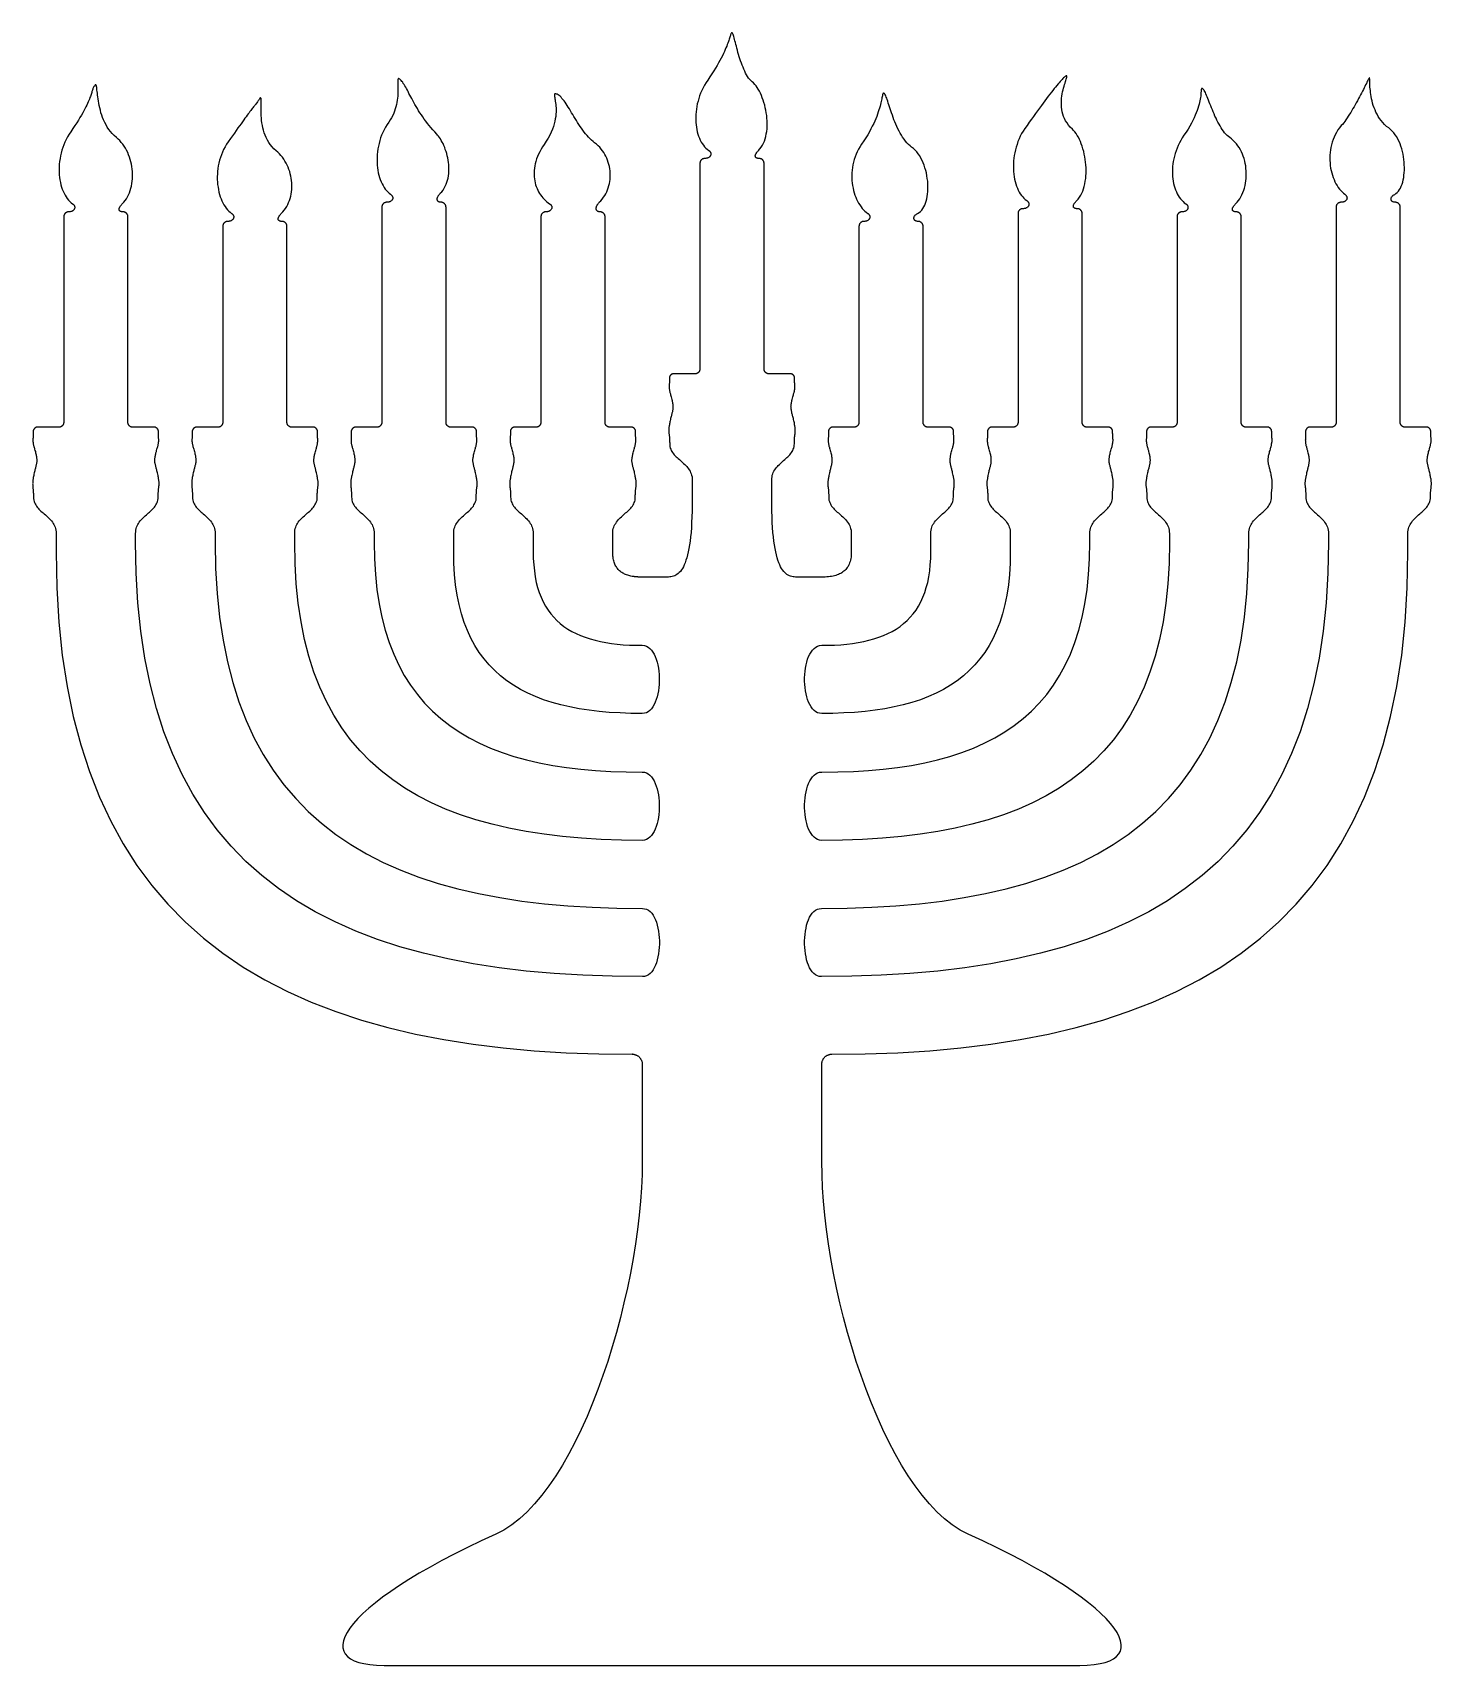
# Model space of a CAD drawing. Extents: x -14 to 98, y -16 to 114.
import ezdxf

# ---------------------------------------------------------------- set-up
doc = ezdxf.new("R2010")
doc.units = 0
doc.layers.get('0').update_dxf_attribs({"linetype": 'CONTINUOUS'})

msp = doc.modelspace()

# ---------------------------------------------------------------- linework, layer by layer
at = {"color": 7}
for points in [[(41.88, 114), (41.86, 113.99), (41.84, 113.98), (41.83, 113.97), (41.81, 113.94), (41.8, 113.91), (41.78, 113.87), (41.76, 113.82), (41.75, 113.77), (41.73, 113.71), (41.7, 113.64), (41.68, 113.56), (41.65, 113.47), (41.62, 113.38), (41.59, 113.28), (41.55, 113.17), (41.5, 113.05), (41.46, 112.92), (41.4, 112.78), (41.34, 112.64), (41.27, 112.49), (41.2, 112.32), (41.11, 112.15), (41.02, 111.97), (40.92, 111.78), (40.81, 111.59), (40.69, 111.38), (40.56, 111.16), (40.42, 110.94), (40.27, 110.71), (40.11, 110.46), (39.94, 110.21)], [(43.49, 110.07), (43.4, 110.16), (43.3, 110.26), (43.21, 110.37), (43.13, 110.49), (43.05, 110.63), (42.97, 110.77), (42.9, 110.92), (42.82, 111.07), (42.76, 111.23), (42.69, 111.4), (42.63, 111.57), (42.57, 111.74), (42.51, 111.91), (42.46, 112.08), (42.41, 112.25), (42.36, 112.42), (42.32, 112.59), (42.27, 112.75), (42.23, 112.91), (42.19, 113.06), (42.15, 113.2), (42.12, 113.34), (42.09, 113.46), (42.06, 113.58), (42.03, 113.68), (42, 113.77), (41.97, 113.85), (41.95, 113.91), (41.92, 113.96), (41.9, 113.99), (41.88, 114)], [(-8.98, 109.78), (-9.01, 109.73), (-9.04, 109.69), (-9.07, 109.64), (-9.1, 109.59), (-9.12, 109.53), (-9.14, 109.48), (-9.16, 109.42), (-9.18, 109.36), (-9.2, 109.29), (-9.22, 109.23), (-9.25, 109.15), (-9.27, 109.07), (-9.3, 108.99), (-9.33, 108.9), (-9.36, 108.81), (-9.4, 108.7), (-9.45, 108.59), (-9.5, 108.48), (-9.55, 108.35), (-9.61, 108.22), (-9.68, 108.08), (-9.76, 107.93), (-9.85, 107.77), (-9.94, 107.6), (-10.04, 107.42), (-10.16, 107.22), (-10.28, 107.02), (-10.42, 106.81), (-10.57, 106.58), (-10.73, 106.34), (-10.9, 106.09)], [(-7.25, 105.63), (-7.42, 105.78), (-7.58, 105.94), (-7.72, 106.11), (-7.86, 106.28), (-7.98, 106.46), (-8.08, 106.65), (-8.18, 106.84), (-8.27, 107.03), (-8.35, 107.23), (-8.42, 107.42), (-8.48, 107.61), (-8.53, 107.81), (-8.58, 108), (-8.62, 108.18), (-8.66, 108.36), (-8.69, 108.54), (-8.71, 108.71), (-8.73, 108.87), (-8.75, 109.02), (-8.77, 109.17), (-8.78, 109.3), (-8.8, 109.42), (-8.81, 109.52), (-8.82, 109.62), (-8.84, 109.69), (-8.85, 109.75), (-8.87, 109.8), (-8.89, 109.82), (-8.92, 109.83), (-8.95, 109.82), (-8.98, 109.78)], [(15.43, 110.24), (15.37, 110.29), (15.33, 110.32), (15.3, 110.34), (15.27, 110.34), (15.25, 110.32), (15.23, 110.29), (15.22, 110.25), (15.21, 110.19), (15.21, 110.13), (15.21, 110.05), (15.21, 109.96), (15.21, 109.86), (15.22, 109.75), (15.22, 109.63), (15.22, 109.5), (15.22, 109.36), (15.22, 109.22), (15.21, 109.07), (15.2, 108.92), (15.19, 108.76), (15.17, 108.6), (15.14, 108.43), (15.11, 108.26), (15.06, 108.09), (15.01, 107.91), (14.95, 107.73), (14.88, 107.56), (14.8, 107.38), (14.71, 107.2), (14.6, 107.03), (14.49, 106.85)], [(18.32, 105.91), (18.16, 106.08), (18, 106.25), (17.85, 106.42), (17.71, 106.59), (17.58, 106.76), (17.45, 106.93), (17.32, 107.1), (17.2, 107.27), (17.09, 107.44), (16.98, 107.61), (16.87, 107.77), (16.77, 107.94), (16.68, 108.1), (16.58, 108.26), (16.5, 108.42), (16.41, 108.58), (16.33, 108.73), (16.25, 108.87), (16.18, 109.02), (16.1, 109.15), (16.03, 109.29), (15.97, 109.41), (15.9, 109.53), (15.84, 109.65), (15.77, 109.76), (15.71, 109.86), (15.65, 109.95), (15.6, 110.04), (15.54, 110.11), (15.48, 110.18), (15.43, 110.24)], [(39.94, 110.21), (39.81, 110.01), (39.68, 109.8), (39.57, 109.6), (39.47, 109.39), (39.38, 109.18), (39.3, 108.96), (39.23, 108.75), (39.17, 108.53), (39.11, 108.31), (39.07, 108.1), (39.04, 107.88), (39.01, 107.67), (39, 107.46), (38.99, 107.25), (38.99, 107.05), (39, 106.84), (39.02, 106.65), (39.04, 106.45), (39.07, 106.26), (39.11, 106.08), (39.16, 105.91), (39.22, 105.74), (39.28, 105.57), (39.35, 105.42), (39.43, 105.27), (39.51, 105.14), (39.6, 105.01), (39.69, 104.89), (39.8, 104.78), (39.9, 104.69), (40.02, 104.6)], [(43.99, 104.59), (44.11, 104.72), (44.22, 104.87), (44.31, 105.02), (44.4, 105.18), (44.47, 105.35), (44.53, 105.53), (44.58, 105.72), (44.62, 105.92), (44.65, 106.12), (44.68, 106.32), (44.69, 106.53), (44.69, 106.74), (44.69, 106.95), (44.67, 107.17), (44.65, 107.38), (44.62, 107.59), (44.58, 107.8), (44.54, 108.01), (44.49, 108.22), (44.43, 108.42), (44.37, 108.61), (44.3, 108.8), (44.23, 108.98), (44.15, 109.16), (44.07, 109.32), (43.98, 109.48), (43.89, 109.62), (43.8, 109.75), (43.7, 109.87), (43.6, 109.98), (43.49, 110.07)], [(68.59, 110.56), (68.57, 110.56), (68.54, 110.55), (68.5, 110.52), (68.46, 110.49), (68.41, 110.45), (68.35, 110.4), (68.29, 110.34), (68.22, 110.27), (68.15, 110.19), (68.07, 110.1), (67.99, 110), (67.9, 109.9), (67.8, 109.78), (67.7, 109.66), (67.6, 109.53), (67.49, 109.39), (67.37, 109.24), (67.25, 109.09), (67.12, 108.92), (66.99, 108.75), (66.86, 108.57), (66.72, 108.38), (66.57, 108.18), (66.42, 107.98), (66.27, 107.77), (66.11, 107.55), (65.95, 107.32), (65.78, 107.09), (65.61, 106.85), (65.44, 106.6), (65.26, 106.35)], [(69.05, 106.3), (68.88, 106.46), (68.74, 106.62), (68.62, 106.79), (68.51, 106.96), (68.42, 107.14), (68.35, 107.32), (68.29, 107.5), (68.24, 107.68), (68.21, 107.87), (68.19, 108.05), (68.17, 108.23), (68.17, 108.42), (68.18, 108.59), (68.19, 108.77), (68.21, 108.94), (68.24, 109.11), (68.27, 109.27), (68.31, 109.43), (68.34, 109.57), (68.38, 109.72), (68.42, 109.85), (68.46, 109.97), (68.49, 110.09), (68.52, 110.19), (68.55, 110.28), (68.58, 110.36), (68.6, 110.43), (68.61, 110.49), (68.61, 110.53), (68.61, 110.55), (68.59, 110.56)], [(79.45, 109.52), (79.42, 109.54), (79.4, 109.55), (79.38, 109.55), (79.36, 109.54), (79.35, 109.52), (79.34, 109.49), (79.33, 109.45), (79.33, 109.41), (79.32, 109.35), (79.32, 109.28), (79.31, 109.21), (79.31, 109.12), (79.3, 109.03), (79.29, 108.93), (79.27, 108.82), (79.25, 108.69), (79.23, 108.56), (79.2, 108.42), (79.16, 108.28), (79.12, 108.12), (79.07, 107.95), (79.01, 107.78), (78.94, 107.59), (78.86, 107.4), (78.77, 107.2), (78.67, 106.99), (78.55, 106.77), (78.42, 106.54), (78.28, 106.3), (78.12, 106.06), (77.95, 105.81)], [(81.61, 105.63), (81.5, 105.7), (81.4, 105.8), (81.3, 105.9), (81.2, 106.01), (81.1, 106.13), (81.01, 106.27), (80.92, 106.4), (80.83, 106.55), (80.75, 106.7), (80.66, 106.86), (80.58, 107.02), (80.51, 107.18), (80.43, 107.34), (80.36, 107.51), (80.29, 107.67), (80.22, 107.84), (80.15, 108), (80.09, 108.16), (80.03, 108.31), (79.97, 108.46), (79.91, 108.61), (79.85, 108.74), (79.8, 108.87), (79.75, 108.99), (79.7, 109.11), (79.66, 109.21), (79.61, 109.3), (79.57, 109.37), (79.53, 109.43), (79.49, 109.48), (79.45, 109.52)], [(92.74, 110.39), (92.73, 110.37), (92.7, 110.33), (92.68, 110.27), (92.64, 110.21), (92.6, 110.13), (92.56, 110.04), (92.51, 109.94), (92.45, 109.83), (92.4, 109.71), (92.33, 109.59), (92.27, 109.46), (92.2, 109.32), (92.12, 109.18), (92.05, 109.03), (91.97, 108.88), (91.88, 108.73), (91.8, 108.57), (91.71, 108.41), (91.62, 108.25), (91.53, 108.09), (91.44, 107.94), (91.35, 107.78), (91.26, 107.63), (91.16, 107.48), (91.07, 107.33), (90.98, 107.19), (90.88, 107.05), (90.79, 106.92), (90.7, 106.8), (90.6, 106.68), (90.51, 106.58)], [(94.3, 106.39), (94.13, 106.52), (93.97, 106.67), (93.82, 106.82), (93.69, 106.98), (93.57, 107.14), (93.46, 107.31), (93.36, 107.48), (93.27, 107.66), (93.2, 107.83), (93.13, 108.01), (93.06, 108.19), (93.01, 108.37), (92.97, 108.55), (92.93, 108.72), (92.89, 108.89), (92.87, 109.06), (92.84, 109.22), (92.83, 109.37), (92.81, 109.52), (92.8, 109.66), (92.79, 109.79), (92.79, 109.91), (92.78, 110.02), (92.78, 110.11), (92.78, 110.2), (92.78, 110.27), (92.77, 110.33), (92.77, 110.37), (92.76, 110.4), (92.75, 110.4), (92.74, 110.39)], [(4.17, 108.7), (4.13, 108.64), (4.08, 108.58), (4.04, 108.52), (4, 108.47), (3.96, 108.41), (3.92, 108.36), (3.87, 108.3), (3.83, 108.25), (3.79, 108.19), (3.74, 108.13), (3.69, 108.07), (3.64, 108.01), (3.59, 107.94), (3.53, 107.86), (3.47, 107.79), (3.41, 107.7), (3.34, 107.61), (3.27, 107.51), (3.19, 107.4), (3.1, 107.29), (3.01, 107.17), (2.91, 107.03), (2.81, 106.89), (2.7, 106.73), (2.58, 106.57), (2.45, 106.39), (2.31, 106.2), (2.17, 105.99), (2.01, 105.77), (1.85, 105.54), (1.67, 105.29)], [(5.49, 104.58), (5.32, 104.73), (5.17, 104.89), (5.03, 105.06), (4.91, 105.24), (4.8, 105.43), (4.7, 105.62), (4.62, 105.81), (4.55, 106.01), (4.49, 106.21), (4.44, 106.41), (4.4, 106.6), (4.37, 106.8), (4.34, 107), (4.33, 107.19), (4.31, 107.37), (4.31, 107.55), (4.3, 107.72), (4.3, 107.89), (4.3, 108.04), (4.31, 108.18), (4.31, 108.31), (4.31, 108.43), (4.31, 108.53), (4.31, 108.62), (4.31, 108.69), (4.3, 108.74), (4.29, 108.78), (4.27, 108.79), (4.24, 108.79), (4.21, 108.76), (4.17, 108.7)], [(27.93, 109.08), (27.87, 109.1), (27.81, 109.12), (27.77, 109.12), (27.74, 109.11), (27.72, 109.09), (27.71, 109.06), (27.71, 109.01), (27.71, 108.96), (27.72, 108.89), (27.73, 108.81), (27.75, 108.72), (27.76, 108.63), (27.78, 108.52), (27.8, 108.4), (27.82, 108.27), (27.83, 108.14), (27.84, 107.99), (27.84, 107.83), (27.84, 107.67), (27.83, 107.5), (27.81, 107.31), (27.78, 107.12), (27.74, 106.93), (27.69, 106.72), (27.63, 106.51), (27.55, 106.29), (27.45, 106.06), (27.34, 105.82), (27.21, 105.58), (27.06, 105.33), (26.89, 105.08)], [(30.92, 105.21), (30.8, 105.31), (30.67, 105.42), (30.55, 105.53), (30.43, 105.66), (30.32, 105.79), (30.2, 105.93), (30.09, 106.07), (29.98, 106.22), (29.87, 106.37), (29.77, 106.52), (29.67, 106.68), (29.56, 106.83), (29.46, 106.99), (29.37, 107.15), (29.27, 107.31), (29.17, 107.46), (29.08, 107.61), (28.99, 107.76), (28.9, 107.91), (28.81, 108.05), (28.73, 108.18), (28.64, 108.31), (28.56, 108.44), (28.48, 108.55), (28.39, 108.66), (28.31, 108.75), (28.24, 108.84), (28.16, 108.92), (28.08, 108.98), (28.01, 109.04), (27.93, 109.08)], [(54.02, 109.15), (54, 109.16), (53.97, 109.16), (53.95, 109.15), (53.93, 109.13), (53.92, 109.1), (53.9, 109.06), (53.89, 109.01), (53.88, 108.95), (53.86, 108.88), (53.85, 108.8), (53.83, 108.71), (53.81, 108.61), (53.79, 108.5), (53.76, 108.39), (53.73, 108.26), (53.7, 108.12), (53.66, 107.98), (53.61, 107.83), (53.56, 107.67), (53.5, 107.5), (53.44, 107.32), (53.36, 107.13), (53.28, 106.94), (53.19, 106.74), (53.08, 106.53), (52.97, 106.31), (52.85, 106.08), (52.71, 105.85), (52.57, 105.61), (52.41, 105.36), (52.23, 105.11)], [(56.22, 104.86), (56.09, 104.97), (55.96, 105.08), (55.84, 105.21), (55.72, 105.35), (55.61, 105.5), (55.5, 105.65), (55.4, 105.81), (55.31, 105.98), (55.21, 106.15), (55.13, 106.33), (55.04, 106.51), (54.96, 106.69), (54.88, 106.87), (54.81, 107.05), (54.74, 107.23), (54.68, 107.41), (54.62, 107.59), (54.56, 107.76), (54.5, 107.93), (54.45, 108.09), (54.4, 108.24), (54.35, 108.38), (54.31, 108.52), (54.27, 108.65), (54.23, 108.76), (54.19, 108.86), (54.15, 108.95), (54.12, 109.02), (54.08, 109.08), (54.05, 109.13), (54.02, 109.15)], [(14.49, 106.85), (14.35, 106.66), (14.23, 106.45), (14.11, 106.25), (14.01, 106.03), (13.92, 105.82), (13.84, 105.6), (13.77, 105.38), (13.71, 105.16), (13.66, 104.94), (13.62, 104.72), (13.59, 104.5), (13.56, 104.28), (13.55, 104.06), (13.55, 103.85), (13.55, 103.63), (13.57, 103.42), (13.59, 103.22), (13.62, 103.02), (13.65, 102.82), (13.7, 102.63), (13.75, 102.45), (13.81, 102.27), (13.88, 102.1), (13.95, 101.94), (14.03, 101.79), (14.12, 101.65), (14.21, 101.52), (14.31, 101.4), (14.41, 101.29), (14.52, 101.19), (14.63, 101.1)], [(-10.9, 106.09), (-11.03, 105.89), (-11.15, 105.69), (-11.27, 105.48), (-11.37, 105.26), (-11.45, 105.05), (-11.53, 104.83), (-11.6, 104.61), (-11.66, 104.39), (-11.71, 104.17), (-11.75, 103.95), (-11.78, 103.73), (-11.81, 103.51), (-11.82, 103.29), (-11.82, 103.07), (-11.82, 102.86), (-11.81, 102.65), (-11.79, 102.45), (-11.76, 102.25), (-11.72, 102.05), (-11.68, 101.86), (-11.63, 101.68), (-11.57, 101.51), (-11.5, 101.34), (-11.43, 101.18), (-11.35, 101.03), (-11.27, 100.89), (-11.18, 100.76), (-11.08, 100.64), (-10.98, 100.53), (-10.87, 100.43), (-10.76, 100.34)], [(-6.78, 100.33), (-6.66, 100.46), (-6.55, 100.6), (-6.45, 100.75), (-6.36, 100.9), (-6.28, 101.06), (-6.2, 101.23), (-6.14, 101.4), (-6.09, 101.58), (-6.05, 101.76), (-6.01, 101.95), (-5.99, 102.14), (-5.97, 102.33), (-5.96, 102.52), (-5.96, 102.72), (-5.97, 102.92), (-5.99, 103.11), (-6.02, 103.31), (-6.05, 103.5), (-6.1, 103.69), (-6.15, 103.88), (-6.21, 104.07), (-6.28, 104.25), (-6.35, 104.43), (-6.44, 104.61), (-6.53, 104.77), (-6.63, 104.94), (-6.74, 105.09), (-6.86, 105.24), (-6.98, 105.38), (-7.11, 105.51), (-7.25, 105.63)], [(18.6, 101.18), (18.72, 101.31), (18.83, 101.44), (18.92, 101.59), (19, 101.74), (19.07, 101.9), (19.13, 102.06), (19.18, 102.23), (19.22, 102.4), (19.25, 102.57), (19.27, 102.75), (19.28, 102.93), (19.29, 103.11), (19.28, 103.29), (19.27, 103.47), (19.25, 103.65), (19.22, 103.83), (19.19, 104.01), (19.15, 104.18), (19.11, 104.35), (19.06, 104.52), (19, 104.68), (18.95, 104.84), (18.88, 104.99), (18.82, 105.14), (18.75, 105.27), (18.68, 105.4), (18.61, 105.53), (18.54, 105.64), (18.47, 105.74), (18.39, 105.83), (18.32, 105.91)], [(65.26, 106.35), (65.13, 106.15), (65, 105.94), (64.89, 105.73), (64.79, 105.52), (64.7, 105.3), (64.63, 105.08), (64.56, 104.87), (64.5, 104.64), (64.45, 104.42), (64.41, 104.2), (64.38, 103.98), (64.35, 103.76), (64.34, 103.54), (64.34, 103.33), (64.34, 103.12), (64.35, 102.91), (64.37, 102.7), (64.4, 102.5), (64.44, 102.31), (64.48, 102.12), (64.53, 101.94), (64.59, 101.76), (64.66, 101.59), (64.73, 101.43), (64.81, 101.28), (64.89, 101.14), (64.98, 101.01), (65.08, 100.89), (65.18, 100.78), (65.29, 100.68), (65.4, 100.6)], [(69.38, 100.59), (69.5, 100.72), (69.61, 100.86), (69.71, 101.02), (69.79, 101.18), (69.87, 101.36), (69.94, 101.54), (69.99, 101.73), (70.04, 101.93), (70.08, 102.14), (70.11, 102.35), (70.13, 102.56), (70.14, 102.78), (70.14, 103), (70.14, 103.22), (70.12, 103.44), (70.1, 103.66), (70.07, 103.88), (70.04, 104.1), (70, 104.31), (69.95, 104.52), (69.89, 104.73), (69.83, 104.93), (69.76, 105.12), (69.69, 105.3), (69.61, 105.48), (69.53, 105.65), (69.44, 105.8), (69.35, 105.95), (69.25, 106.08), (69.15, 106.19), (69.05, 106.3)], [(77.95, 105.81), (77.82, 105.61), (77.7, 105.4), (77.59, 105.2), (77.49, 104.99), (77.4, 104.78), (77.32, 104.57), (77.25, 104.36), (77.19, 104.15), (77.14, 103.94), (77.1, 103.73), (77.07, 103.52), (77.05, 103.32), (77.03, 103.11), (77.03, 102.91), (77.03, 102.71), (77.05, 102.52), (77.07, 102.33), (77.1, 102.14), (77.13, 101.96), (77.18, 101.78), (77.23, 101.61), (77.28, 101.45), (77.35, 101.29), (77.42, 101.14), (77.5, 101), (77.58, 100.87), (77.68, 100.74), (77.77, 100.63), (77.88, 100.52), (77.98, 100.43), (78.1, 100.34)], [(82.07, 100.33), (82.19, 100.46), (82.3, 100.6), (82.41, 100.75), (82.5, 100.91), (82.58, 101.07), (82.66, 101.24), (82.72, 101.42), (82.78, 101.6), (82.83, 101.79), (82.86, 101.98), (82.89, 102.17), (82.91, 102.37), (82.92, 102.57), (82.93, 102.77), (82.92, 102.97), (82.9, 103.17), (82.88, 103.36), (82.84, 103.56), (82.8, 103.75), (82.75, 103.95), (82.69, 104.13), (82.62, 104.31), (82.54, 104.49), (82.46, 104.66), (82.36, 104.83), (82.26, 104.98), (82.14, 105.13), (82.02, 105.27), (81.89, 105.4), (81.75, 105.52), (81.61, 105.63)], [(90.51, 106.58), (90.37, 106.41), (90.24, 106.23), (90.12, 106.04), (90.02, 105.85), (89.93, 105.66), (89.85, 105.46), (89.78, 105.26), (89.72, 105.05), (89.68, 104.84), (89.64, 104.64), (89.62, 104.43), (89.6, 104.22), (89.6, 104.01), (89.6, 103.8), (89.61, 103.6), (89.63, 103.39), (89.66, 103.19), (89.7, 103), (89.75, 102.81), (89.8, 102.62), (89.86, 102.44), (89.93, 102.27), (90, 102.1), (90.08, 101.94), (90.17, 101.79), (90.26, 101.65), (90.36, 101.52), (90.46, 101.4), (90.57, 101.29), (90.68, 101.19), (90.79, 101.1)], [(94.77, 101.09), (94.87, 101.16), (94.97, 101.25), (95.07, 101.35), (95.15, 101.47), (95.23, 101.6), (95.3, 101.75), (95.36, 101.9), (95.41, 102.07), (95.45, 102.25), (95.49, 102.43), (95.51, 102.62), (95.53, 102.82), (95.55, 103.03), (95.55, 103.24), (95.54, 103.45), (95.53, 103.66), (95.51, 103.88), (95.48, 104.09), (95.44, 104.31), (95.39, 104.52), (95.33, 104.73), (95.27, 104.93), (95.2, 105.13), (95.12, 105.32), (95.02, 105.5), (94.93, 105.68), (94.82, 105.85), (94.7, 106), (94.58, 106.14), (94.44, 106.27), (94.3, 106.39)], [(1.67, 105.29), (1.54, 105.09), (1.42, 104.88), (1.31, 104.67), (1.21, 104.46), (1.13, 104.25), (1.05, 104.03), (0.98, 103.81), (0.93, 103.59), (0.88, 103.37), (0.85, 103.15), (0.82, 102.93), (0.81, 102.72), (0.8, 102.5), (0.8, 102.29), (0.81, 102.08), (0.83, 101.87), (0.86, 101.67), (0.89, 101.47), (0.93, 101.28), (0.98, 101.09), (1.04, 100.91), (1.1, 100.74), (1.17, 100.57), (1.25, 100.41), (1.33, 100.26), (1.42, 100.12), (1.51, 99.99), (1.61, 99.87), (1.71, 99.76), (1.82, 99.67), (1.94, 99.58)], [(5.91, 99.57), (6.03, 99.7), (6.14, 99.83), (6.25, 99.98), (6.34, 100.13), (6.42, 100.28), (6.49, 100.44), (6.56, 100.6), (6.61, 100.77), (6.66, 100.94), (6.69, 101.12), (6.72, 101.29), (6.74, 101.47), (6.75, 101.65), (6.75, 101.84), (6.74, 102.02), (6.73, 102.2), (6.7, 102.38), (6.67, 102.56), (6.63, 102.74), (6.58, 102.92), (6.52, 103.09), (6.45, 103.26), (6.38, 103.43), (6.29, 103.59), (6.2, 103.75), (6.1, 103.91), (6, 104.05), (5.88, 104.2), (5.76, 104.33), (5.63, 104.46), (5.49, 104.58)], [(26.89, 105.08), (26.76, 104.88), (26.64, 104.69), (26.54, 104.49), (26.44, 104.3), (26.36, 104.11), (26.29, 103.92), (26.23, 103.73), (26.18, 103.54), (26.14, 103.36), (26.11, 103.18), (26.09, 103.01), (26.08, 102.83), (26.08, 102.66), (26.09, 102.49), (26.11, 102.33), (26.14, 102.17), (26.17, 102.01), (26.21, 101.86), (26.26, 101.71), (26.32, 101.57), (26.38, 101.43), (26.45, 101.3), (26.53, 101.17), (26.61, 101.05), (26.7, 100.93), (26.79, 100.82), (26.89, 100.71), (26.99, 100.61), (27.1, 100.51), (27.21, 100.43), (27.32, 100.34)], [(31.29, 100.46), (31.42, 100.59), (31.53, 100.72), (31.63, 100.86), (31.72, 101), (31.81, 101.15), (31.88, 101.31), (31.95, 101.46), (32.01, 101.62), (32.06, 101.79), (32.1, 101.95), (32.13, 102.12), (32.15, 102.29), (32.16, 102.46), (32.17, 102.63), (32.16, 102.8), (32.15, 102.97), (32.13, 103.14), (32.1, 103.31), (32.06, 103.48), (32.01, 103.65), (31.95, 103.81), (31.89, 103.97), (31.82, 104.13), (31.73, 104.28), (31.64, 104.43), (31.54, 104.57), (31.44, 104.71), (31.32, 104.85), (31.2, 104.97), (31.06, 105.09), (30.92, 105.21)], [(40.02, 104.6), (40.05, 104.58), (40.08, 104.56), (40.1, 104.54), (40.12, 104.51), (40.14, 104.49), (40.16, 104.46), (40.17, 104.43), (40.18, 104.41), (40.19, 104.38), (40.19, 104.35), (40.19, 104.32), (40.19, 104.29), (40.19, 104.27), (40.18, 104.24), (40.18, 104.21), (40.16, 104.19), (40.15, 104.16), (40.14, 104.14), (40.12, 104.11), (40.1, 104.09), (40.07, 104.07), (40.05, 104.05), (40.02, 104.03), (39.99, 104.02), (39.95, 104), (39.92, 103.99), (39.88, 103.98), (39.84, 103.97), (39.8, 103.96), (39.76, 103.96), (39.71, 103.96)], [(44.05, 103.96), (44.02, 103.96), (43.98, 103.96), (43.95, 103.96), (43.92, 103.97), (43.89, 103.98), (43.87, 103.99), (43.84, 104), (43.82, 104.01), (43.81, 104.02), (43.79, 104.04), (43.78, 104.05), (43.76, 104.07), (43.75, 104.09), (43.75, 104.11), (43.74, 104.13), (43.74, 104.15), (43.74, 104.17), (43.74, 104.2), (43.75, 104.22), (43.76, 104.25), (43.76, 104.28), (43.78, 104.3), (43.79, 104.33), (43.81, 104.36), (43.83, 104.39), (43.85, 104.43), (43.87, 104.46), (43.9, 104.49), (43.93, 104.52), (43.96, 104.56), (43.99, 104.59)], [(52.23, 105.11), (52.1, 104.91), (51.98, 104.71), (51.88, 104.5), (51.79, 104.29), (51.7, 104.08), (51.63, 103.87), (51.58, 103.66), (51.53, 103.45), (51.49, 103.23), (51.46, 103.02), (51.45, 102.81), (51.44, 102.6), (51.44, 102.39), (51.45, 102.19), (51.47, 101.98), (51.5, 101.79), (51.54, 101.59), (51.58, 101.4), (51.63, 101.22), (51.69, 101.04), (51.76, 100.87), (51.83, 100.7), (51.91, 100.54), (51.99, 100.39), (52.08, 100.25), (52.18, 100.11), (52.27, 99.98), (52.38, 99.87), (52.48, 99.76), (52.6, 99.67), (52.71, 99.58)], [(56.69, 99.57), (56.81, 99.64), (56.92, 99.73), (57.02, 99.84), (57.11, 99.96), (57.19, 100.09), (57.26, 100.24), (57.33, 100.39), (57.38, 100.56), (57.43, 100.74), (57.47, 100.93), (57.49, 101.12), (57.51, 101.32), (57.52, 101.52), (57.52, 101.73), (57.51, 101.94), (57.5, 102.16), (57.47, 102.37), (57.44, 102.58), (57.4, 102.8), (57.34, 103.01), (57.28, 103.21), (57.22, 103.42), (57.14, 103.61), (57.05, 103.8), (56.96, 103.99), (56.86, 104.16), (56.75, 104.33), (56.63, 104.48), (56.5, 104.62), (56.36, 104.75), (56.22, 104.86)], [(39.71, 103.96), (39.69, 103.96), (39.67, 103.95), (39.65, 103.95), (39.63, 103.95), (39.61, 103.94), (39.59, 103.94), (39.57, 103.93), (39.55, 103.92), (39.54, 103.92), (39.52, 103.91), (39.5, 103.9), (39.49, 103.89), (39.47, 103.87), (39.46, 103.86), (39.44, 103.85), (39.43, 103.84), (39.41, 103.82), (39.4, 103.81), (39.39, 103.79), (39.38, 103.78), (39.37, 103.76), (39.36, 103.74), (39.35, 103.72), (39.35, 103.71), (39.34, 103.69), (39.33, 103.67), (39.33, 103.65), (39.33, 103.63), (39.32, 103.61), (39.32, 103.59), (39.32, 103.57)], [(39.32, 103.57), (39.32, 94.07), (39.32, 87.16)], [(44.44, 103.57), (44.44, 103.59), (44.44, 103.61), (44.44, 103.63), (44.43, 103.65), (44.43, 103.67), (44.42, 103.69), (44.42, 103.71), (44.41, 103.72), (44.4, 103.74), (44.39, 103.76), (44.38, 103.78), (44.37, 103.79), (44.36, 103.81), (44.35, 103.82), (44.34, 103.84), (44.32, 103.85), (44.31, 103.86), (44.29, 103.87), (44.28, 103.89), (44.26, 103.9), (44.24, 103.91), (44.23, 103.92), (44.21, 103.92), (44.19, 103.93), (44.17, 103.94), (44.15, 103.94), (44.13, 103.95), (44.11, 103.95), (44.09, 103.95), (44.07, 103.96), (44.05, 103.96)], [(44.44, 87.16), (44.44, 94.07), (44.44, 103.57)], [(-10.76, 100.34), (-10.73, 100.32), (-10.7, 100.3), (-10.67, 100.28), (-10.65, 100.25), (-10.63, 100.23), (-10.62, 100.2), (-10.6, 100.17), (-10.59, 100.15), (-10.59, 100.12), (-10.58, 100.09), (-10.58, 100.06), (-10.58, 100.03), (-10.58, 100.01), (-10.59, 99.98), (-10.6, 99.95), (-10.61, 99.93), (-10.62, 99.9), (-10.64, 99.88), (-10.66, 99.85), (-10.68, 99.83), (-10.7, 99.81), (-10.73, 99.79), (-10.76, 99.77), (-10.79, 99.76), (-10.82, 99.74), (-10.85, 99.73), (-10.89, 99.72), (-10.93, 99.71), (-10.97, 99.7), (-11.02, 99.7), (-11.06, 99.7)], [(-6.72, 99.7), (-6.76, 99.7), (-6.79, 99.7), (-6.82, 99.7), (-6.85, 99.71), (-6.88, 99.72), (-6.91, 99.73), (-6.93, 99.74), (-6.95, 99.75), (-6.97, 99.76), (-6.98, 99.78), (-7, 99.79), (-7.01, 99.81), (-7.02, 99.83), (-7.03, 99.85), (-7.03, 99.87), (-7.03, 99.89), (-7.03, 99.91), (-7.03, 99.94), (-7.03, 99.96), (-7.02, 99.99), (-7.01, 100.02), (-7, 100.04), (-6.98, 100.07), (-6.97, 100.1), (-6.95, 100.13), (-6.92, 100.17), (-6.9, 100.2), (-6.87, 100.23), (-6.84, 100.26), (-6.81, 100.3), (-6.78, 100.33)], [(14.32, 100.46), (14.3, 100.46), (14.28, 100.46), (14.26, 100.45), (14.24, 100.45), (14.22, 100.45), (14.2, 100.44), (14.18, 100.43), (14.17, 100.43), (14.15, 100.42), (14.13, 100.41), (14.12, 100.4), (14.1, 100.39), (14.08, 100.38), (14.07, 100.36), (14.05, 100.35), (14.04, 100.34), (14.03, 100.32), (14.02, 100.31), (14, 100.29), (13.99, 100.28), (13.98, 100.26), (13.97, 100.24), (13.97, 100.23), (13.96, 100.21), (13.95, 100.19), (13.95, 100.17), (13.94, 100.15), (13.94, 100.13), (13.94, 100.11), (13.93, 100.09), (13.93, 100.07)], [(14.63, 101.1), (14.66, 101.08), (14.69, 101.06), (14.71, 101.04), (14.73, 101.01), (14.75, 100.99), (14.77, 100.96), (14.78, 100.93), (14.79, 100.91), (14.8, 100.88), (14.8, 100.85), (14.81, 100.82), (14.81, 100.8), (14.8, 100.77), (14.8, 100.74), (14.79, 100.71), (14.78, 100.69), (14.76, 100.66), (14.75, 100.64), (14.73, 100.62), (14.71, 100.59), (14.69, 100.57), (14.66, 100.55), (14.63, 100.53), (14.6, 100.52), (14.57, 100.5), (14.53, 100.49), (14.5, 100.48), (14.46, 100.47), (14.41, 100.46), (14.37, 100.46), (14.32, 100.46)], [(18.67, 100.46), (18.63, 100.46), (18.6, 100.46), (18.56, 100.47), (18.53, 100.48), (18.51, 100.49), (18.48, 100.5), (18.46, 100.51), (18.44, 100.52), (18.42, 100.54), (18.4, 100.56), (18.39, 100.58), (18.38, 100.6), (18.37, 100.62), (18.36, 100.65), (18.36, 100.67), (18.35, 100.7), (18.35, 100.72), (18.35, 100.75), (18.36, 100.78), (18.37, 100.81), (18.38, 100.84), (18.39, 100.87), (18.4, 100.91), (18.42, 100.94), (18.44, 100.97), (18.46, 101.01), (18.48, 101.04), (18.51, 101.08), (18.54, 101.11), (18.57, 101.14), (18.6, 101.18)], [(19.06, 100.07), (19.05, 100.09), (19.05, 100.11), (19.05, 100.13), (19.05, 100.15), (19.04, 100.17), (19.04, 100.19), (19.03, 100.21), (19.02, 100.23), (19.01, 100.24), (19.01, 100.26), (19, 100.28), (18.99, 100.29), (18.97, 100.31), (18.96, 100.32), (18.95, 100.34), (18.93, 100.35), (18.92, 100.36), (18.91, 100.38), (18.89, 100.39), (18.87, 100.4), (18.86, 100.41), (18.84, 100.42), (18.82, 100.43), (18.8, 100.43), (18.79, 100.44), (18.77, 100.45), (18.75, 100.45), (18.73, 100.45), (18.71, 100.46), (18.69, 100.46), (18.67, 100.46)], [(27.32, 100.34), (27.35, 100.32), (27.38, 100.3), (27.41, 100.28), (27.43, 100.25), (27.45, 100.23), (27.46, 100.2), (27.48, 100.17), (27.49, 100.15), (27.49, 100.12), (27.5, 100.09), (27.5, 100.06), (27.5, 100.03), (27.5, 100.01), (27.49, 99.98), (27.48, 99.95), (27.47, 99.93), (27.46, 99.9), (27.44, 99.88), (27.42, 99.85), (27.4, 99.83), (27.38, 99.81), (27.35, 99.79), (27.32, 99.77), (27.29, 99.76), (27.26, 99.74), (27.23, 99.73), (27.19, 99.72), (27.15, 99.71), (27.11, 99.7), (27.06, 99.7), (27.02, 99.7)], [(31.36, 99.7), (31.32, 99.7), (31.29, 99.7), (31.26, 99.71), (31.23, 99.72), (31.2, 99.73), (31.17, 99.74), (31.15, 99.75), (31.13, 99.77), (31.11, 99.79), (31.09, 99.81), (31.08, 99.83), (31.07, 99.85), (31.06, 99.88), (31.05, 99.9), (31.05, 99.93), (31.04, 99.96), (31.04, 99.99), (31.05, 100.02), (31.05, 100.05), (31.06, 100.08), (31.07, 100.11), (31.08, 100.15), (31.09, 100.18), (31.11, 100.21), (31.13, 100.25), (31.15, 100.28), (31.17, 100.32), (31.2, 100.35), (31.23, 100.39), (31.26, 100.42), (31.29, 100.46)], [(65.4, 100.6), (65.43, 100.58), (65.46, 100.55), (65.49, 100.53), (65.51, 100.5), (65.53, 100.48), (65.54, 100.45), (65.56, 100.43), (65.57, 100.4), (65.57, 100.37), (65.58, 100.34), (65.58, 100.32), (65.58, 100.29), (65.58, 100.26), (65.57, 100.23), (65.56, 100.21), (65.55, 100.18), (65.54, 100.16), (65.52, 100.13), (65.5, 100.11), (65.48, 100.09), (65.46, 100.06), (65.43, 100.04), (65.4, 100.03), (65.37, 100.01), (65.34, 99.99), (65.31, 99.98), (65.27, 99.97), (65.23, 99.96), (65.19, 99.96), (65.14, 99.95), (65.1, 99.95)], [(69.44, 99.95), (69.4, 99.95), (69.37, 99.95), (69.34, 99.96), (69.31, 99.96), (69.28, 99.97), (69.25, 99.98), (69.23, 99.99), (69.21, 100), (69.19, 100.02), (69.18, 100.03), (69.16, 100.05), (69.15, 100.06), (69.14, 100.08), (69.13, 100.1), (69.13, 100.12), (69.13, 100.14), (69.13, 100.17), (69.13, 100.19), (69.13, 100.22), (69.14, 100.24), (69.15, 100.27), (69.16, 100.3), (69.18, 100.33), (69.19, 100.36), (69.21, 100.39), (69.24, 100.42), (69.26, 100.45), (69.29, 100.48), (69.31, 100.52), (69.35, 100.55), (69.38, 100.59)], [(78.1, 100.34), (78.13, 100.32), (78.15, 100.3), (78.18, 100.28), (78.2, 100.25), (78.22, 100.23), (78.24, 100.2), (78.25, 100.17), (78.26, 100.15), (78.27, 100.12), (78.27, 100.09), (78.27, 100.06), (78.27, 100.03), (78.27, 100.01), (78.26, 99.98), (78.26, 99.95), (78.24, 99.93), (78.23, 99.9), (78.21, 99.88), (78.2, 99.85), (78.18, 99.83), (78.15, 99.81), (78.13, 99.79), (78.1, 99.77), (78.07, 99.76), (78.03, 99.74), (78, 99.73), (77.96, 99.72), (77.92, 99.71), (77.88, 99.7), (77.84, 99.7), (77.79, 99.7)], [(82.13, 99.7), (82.1, 99.7), (82.06, 99.7), (82.03, 99.7), (82, 99.71), (81.97, 99.72), (81.95, 99.73), (81.92, 99.74), (81.9, 99.75), (81.89, 99.76), (81.87, 99.78), (81.85, 99.79), (81.84, 99.81), (81.83, 99.83), (81.83, 99.85), (81.82, 99.87), (81.82, 99.89), (81.82, 99.91), (81.82, 99.94), (81.83, 99.96), (81.83, 99.99), (81.84, 100.02), (81.86, 100.04), (81.87, 100.07), (81.89, 100.1), (81.91, 100.13), (81.93, 100.17), (81.95, 100.2), (81.98, 100.23), (82.01, 100.26), (82.04, 100.3), (82.07, 100.33)], [(90.48, 100.46), (90.46, 100.46), (90.44, 100.46), (90.42, 100.45), (90.4, 100.45), (90.38, 100.45), (90.36, 100.44), (90.34, 100.43), (90.33, 100.43), (90.31, 100.42), (90.29, 100.41), (90.28, 100.4), (90.26, 100.39), (90.24, 100.38), (90.23, 100.36), (90.21, 100.35), (90.2, 100.34), (90.19, 100.32), (90.18, 100.31), (90.16, 100.29), (90.15, 100.28), (90.14, 100.26), (90.13, 100.24), (90.13, 100.23), (90.12, 100.21), (90.11, 100.19), (90.11, 100.17), (90.1, 100.15), (90.1, 100.13), (90.1, 100.11), (90.09, 100.09), (90.09, 100.07)], [(90.79, 101.1), (90.82, 101.08), (90.85, 101.06), (90.87, 101.04), (90.89, 101.01), (90.91, 100.99), (90.93, 100.96), (90.94, 100.93), (90.95, 100.91), (90.96, 100.88), (90.96, 100.85), (90.97, 100.82), (90.97, 100.8), (90.96, 100.77), (90.96, 100.74), (90.95, 100.71), (90.94, 100.69), (90.92, 100.66), (90.91, 100.64), (90.89, 100.62), (90.87, 100.59), (90.85, 100.57), (90.82, 100.55), (90.79, 100.53), (90.76, 100.52), (90.73, 100.5), (90.69, 100.49), (90.65, 100.48), (90.61, 100.47), (90.57, 100.46), (90.53, 100.46), (90.48, 100.46)], [(94.83, 100.46), (94.79, 100.46), (94.75, 100.46), (94.72, 100.47), (94.69, 100.48), (94.66, 100.49), (94.63, 100.5), (94.61, 100.51), (94.58, 100.53), (94.56, 100.54), (94.54, 100.56), (94.53, 100.58), (94.51, 100.6), (94.5, 100.63), (94.49, 100.65), (94.48, 100.67), (94.48, 100.7), (94.48, 100.72), (94.48, 100.75), (94.48, 100.78), (94.49, 100.8), (94.5, 100.83), (94.51, 100.86), (94.53, 100.89), (94.55, 100.91), (94.57, 100.94), (94.59, 100.97), (94.62, 100.99), (94.65, 101.02), (94.69, 101.05), (94.72, 101.07), (94.77, 101.09)], [(95.22, 100.07), (95.21, 100.09), (95.21, 100.11), (95.21, 100.13), (95.21, 100.15), (95.2, 100.17), (95.2, 100.19), (95.19, 100.21), (95.18, 100.23), (95.17, 100.24), (95.17, 100.26), (95.16, 100.28), (95.14, 100.29), (95.13, 100.31), (95.12, 100.32), (95.11, 100.34), (95.09, 100.35), (95.08, 100.36), (95.07, 100.38), (95.05, 100.39), (95.03, 100.4), (95.02, 100.41), (95, 100.42), (94.98, 100.43), (94.96, 100.43), (94.95, 100.44), (94.93, 100.45), (94.91, 100.45), (94.89, 100.45), (94.87, 100.46), (94.85, 100.46), (94.83, 100.46)], [(-11.06, 99.7), (-11.08, 99.7), (-11.1, 99.69), (-11.13, 99.69), (-11.14, 99.69), (-11.16, 99.68), (-11.18, 99.68), (-11.2, 99.67), (-11.22, 99.66), (-11.24, 99.66), (-11.25, 99.65), (-11.27, 99.64), (-11.29, 99.63), (-11.3, 99.61), (-11.32, 99.6), (-11.33, 99.59), (-11.35, 99.58), (-11.36, 99.56), (-11.37, 99.55), (-11.38, 99.53), (-11.39, 99.52), (-11.4, 99.5), (-11.41, 99.48), (-11.42, 99.46), (-11.43, 99.45), (-11.43, 99.43), (-11.44, 99.41), (-11.44, 99.39), (-11.45, 99.37), (-11.45, 99.35), (-11.45, 99.33), (-11.45, 99.31)], [(-11.45, 99.31), (-11.45, 92.64), (-11.45, 82.9)], [(-6.33, 99.31), (-6.33, 99.33), (-6.33, 99.35), (-6.34, 99.37), (-6.34, 99.39), (-6.34, 99.41), (-6.35, 99.43), (-6.36, 99.45), (-6.36, 99.46), (-6.37, 99.48), (-6.38, 99.5), (-6.39, 99.52), (-6.4, 99.53), (-6.41, 99.55), (-6.43, 99.56), (-6.44, 99.58), (-6.45, 99.59), (-6.47, 99.6), (-6.48, 99.61), (-6.5, 99.63), (-6.51, 99.64), (-6.53, 99.65), (-6.55, 99.66), (-6.56, 99.66), (-6.58, 99.67), (-6.6, 99.68), (-6.62, 99.68), (-6.64, 99.69), (-6.66, 99.69), (-6.68, 99.69), (-6.7, 99.7), (-6.72, 99.7)], [(-6.33, 82.9), (-6.33, 92.64), (-6.33, 99.31)], [(1.94, 99.58), (1.97, 99.56), (2, 99.54), (2.02, 99.51), (2.04, 99.49), (2.06, 99.46), (2.08, 99.44), (2.09, 99.41), (2.1, 99.38), (2.11, 99.36), (2.11, 99.33), (2.11, 99.3), (2.11, 99.27), (2.11, 99.25), (2.1, 99.22), (2.1, 99.19), (2.09, 99.17), (2.07, 99.14), (2.06, 99.12), (2.04, 99.09), (2.02, 99.07), (1.99, 99.05), (1.97, 99.03), (1.94, 99.01), (1.91, 98.99), (1.87, 98.98), (1.84, 98.97), (1.8, 98.96), (1.76, 98.95), (1.72, 98.94), (1.68, 98.94), (1.63, 98.94)], [(5.97, 98.94), (5.94, 98.94), (5.9, 98.94), (5.87, 98.94), (5.84, 98.95), (5.81, 98.96), (5.79, 98.96), (5.77, 98.98), (5.74, 98.99), (5.73, 99), (5.71, 99.01), (5.7, 99.03), (5.68, 99.05), (5.67, 99.07), (5.67, 99.09), (5.66, 99.11), (5.66, 99.13), (5.66, 99.15), (5.66, 99.18), (5.67, 99.2), (5.68, 99.23), (5.69, 99.26), (5.7, 99.28), (5.71, 99.31), (5.73, 99.34), (5.75, 99.37), (5.77, 99.4), (5.79, 99.44), (5.82, 99.47), (5.85, 99.5), (5.88, 99.54), (5.91, 99.57)], [(13.93, 100.07), (13.93, 92.64), (13.93, 82.9)], [(19.06, 82.9), (19.06, 92.64), (19.06, 100.07)], [(27.02, 99.7), (27, 99.7), (26.97, 99.69), (26.95, 99.69), (26.93, 99.69), (26.92, 99.68), (26.9, 99.68), (26.88, 99.67), (26.86, 99.66), (26.84, 99.66), (26.83, 99.65), (26.81, 99.64), (26.79, 99.63), (26.78, 99.61), (26.76, 99.6), (26.75, 99.59), (26.73, 99.58), (26.72, 99.56), (26.71, 99.55), (26.7, 99.53), (26.69, 99.52), (26.68, 99.5), (26.67, 99.48), (26.66, 99.46), (26.65, 99.45), (26.65, 99.43), (26.64, 99.41), (26.64, 99.39), (26.63, 99.37), (26.63, 99.35), (26.63, 99.33), (26.63, 99.31)], [(26.63, 99.31), (26.63, 92.64), (26.63, 82.9)], [(31.75, 99.31), (31.75, 99.33), (31.75, 99.35), (31.74, 99.37), (31.74, 99.39), (31.74, 99.41), (31.73, 99.43), (31.72, 99.45), (31.72, 99.46), (31.71, 99.48), (31.7, 99.5), (31.69, 99.52), (31.68, 99.53), (31.67, 99.55), (31.65, 99.56), (31.64, 99.58), (31.63, 99.59), (31.61, 99.6), (31.6, 99.61), (31.58, 99.63), (31.57, 99.64), (31.55, 99.65), (31.53, 99.66), (31.52, 99.66), (31.5, 99.67), (31.48, 99.68), (31.46, 99.68), (31.44, 99.69), (31.42, 99.69), (31.4, 99.69), (31.38, 99.7), (31.36, 99.7)], [(31.75, 82.9), (31.75, 85.06), (31.75, 90.58), (31.75, 92.64), (31.75, 99.31)], [(52.71, 99.58), (52.74, 99.56), (52.77, 99.54), (52.79, 99.51), (52.81, 99.49), (52.83, 99.46), (52.85, 99.44), (52.86, 99.41), (52.87, 99.38), (52.88, 99.36), (52.88, 99.33), (52.89, 99.3), (52.89, 99.27), (52.88, 99.25), (52.88, 99.22), (52.87, 99.19), (52.86, 99.17), (52.84, 99.14), (52.83, 99.12), (52.81, 99.09), (52.79, 99.07), (52.77, 99.05), (52.74, 99.03), (52.71, 99.01), (52.68, 98.99), (52.65, 98.98), (52.61, 98.97), (52.58, 98.96), (52.54, 98.95), (52.49, 98.94), (52.45, 98.94), (52.4, 98.94)], [(56.75, 98.94), (56.71, 98.94), (56.68, 98.94), (56.64, 98.95), (56.61, 98.95), (56.58, 98.96), (56.55, 98.98), (56.53, 98.99), (56.5, 99.01), (56.48, 99.02), (56.46, 99.04), (56.45, 99.06), (56.43, 99.08), (56.42, 99.11), (56.41, 99.13), (56.4, 99.15), (56.4, 99.18), (56.4, 99.2), (56.4, 99.23), (56.4, 99.26), (56.41, 99.28), (56.42, 99.31), (56.43, 99.34), (56.45, 99.37), (56.46, 99.39), (56.49, 99.42), (56.51, 99.45), (56.54, 99.47), (56.57, 99.5), (56.61, 99.52), (56.64, 99.55), (56.69, 99.57)], [(65.1, 99.95), (65.08, 99.95), (65.05, 99.95), (65.03, 99.95), (65.01, 99.94), (65, 99.94), (64.98, 99.93), (64.96, 99.93), (64.94, 99.92), (64.92, 99.91), (64.91, 99.9), (64.89, 99.89), (64.87, 99.88), (64.86, 99.87), (64.84, 99.86), (64.83, 99.84), (64.81, 99.83), (64.8, 99.82), (64.79, 99.8), (64.78, 99.79), (64.77, 99.77), (64.76, 99.75), (64.75, 99.74), (64.74, 99.72), (64.73, 99.7), (64.73, 99.68), (64.72, 99.66), (64.72, 99.64), (64.71, 99.62), (64.71, 99.6), (64.71, 99.58), (64.71, 99.56)], [(64.71, 99.56), (64.71, 92.64), (64.71, 82.9)], [(69.83, 99.56), (69.83, 99.58), (69.83, 99.6), (69.82, 99.62), (69.82, 99.64), (69.82, 99.66), (69.81, 99.68), (69.8, 99.7), (69.8, 99.72), (69.79, 99.74), (69.78, 99.75), (69.77, 99.77), (69.76, 99.79), (69.75, 99.8), (69.73, 99.82), (69.72, 99.83), (69.71, 99.84), (69.69, 99.86), (69.68, 99.87), (69.66, 99.88), (69.65, 99.89), (69.63, 99.9), (69.61, 99.91), (69.6, 99.92), (69.58, 99.93), (69.56, 99.93), (69.54, 99.94), (69.52, 99.94), (69.5, 99.95), (69.48, 99.95), (69.46, 99.95), (69.44, 99.95)], [(69.83, 82.9), (69.83, 92.64), (69.83, 99.56)], [(77.79, 99.7), (77.77, 99.7), (77.75, 99.69), (77.73, 99.69), (77.71, 99.69), (77.69, 99.68), (77.67, 99.68), (77.65, 99.67), (77.63, 99.66), (77.62, 99.66), (77.6, 99.65), (77.58, 99.64), (77.57, 99.63), (77.55, 99.61), (77.54, 99.6), (77.52, 99.59), (77.51, 99.58), (77.49, 99.56), (77.48, 99.55), (77.47, 99.53), (77.46, 99.52), (77.45, 99.5), (77.44, 99.48), (77.43, 99.46), (77.43, 99.45), (77.42, 99.43), (77.41, 99.41), (77.41, 99.39), (77.41, 99.37), (77.4, 99.35), (77.4, 99.33), (77.4, 99.31)], [(77.4, 99.31), (77.4, 92.64), (77.4, 82.9)], [(82.52, 99.31), (82.52, 99.33), (82.52, 99.35), (82.52, 99.37), (82.51, 99.39), (82.51, 99.41), (82.5, 99.43), (82.5, 99.45), (82.49, 99.46), (82.48, 99.48), (82.47, 99.5), (82.46, 99.52), (82.45, 99.53), (82.44, 99.55), (82.43, 99.56), (82.41, 99.58), (82.4, 99.59), (82.39, 99.6), (82.37, 99.61), (82.36, 99.63), (82.34, 99.64), (82.32, 99.65), (82.31, 99.66), (82.29, 99.66), (82.27, 99.67), (82.25, 99.68), (82.23, 99.68), (82.21, 99.69), (82.19, 99.69), (82.17, 99.69), (82.15, 99.7), (82.13, 99.7)], [(82.52, 82.9), (82.52, 92.64), (82.52, 99.31)], [(90.09, 100.07), (90.09, 92.64), (90.09, 82.9)], [(95.22, 82.9), (95.22, 92.64), (95.22, 100.07)], [(1.63, 98.94), (1.61, 98.93), (1.59, 98.93), (1.57, 98.93), (1.55, 98.93), (1.53, 98.92), (1.51, 98.92), (1.49, 98.91), (1.47, 98.9), (1.46, 98.89), (1.44, 98.89), (1.42, 98.88), (1.41, 98.86), (1.39, 98.85), (1.38, 98.84), (1.36, 98.83), (1.35, 98.81), (1.34, 98.8), (1.32, 98.79), (1.31, 98.77), (1.3, 98.75), (1.29, 98.74), (1.28, 98.72), (1.27, 98.7), (1.27, 98.68), (1.26, 98.67), (1.25, 98.65), (1.25, 98.63), (1.25, 98.61), (1.24, 98.59), (1.24, 98.57), (1.24, 98.55)], [(1.24, 98.55), (1.24, 92.64), (1.24, 82.9)], [(6.36, 98.55), (6.36, 98.57), (6.36, 98.59), (6.36, 98.61), (6.35, 98.63), (6.35, 98.65), (6.34, 98.67), (6.34, 98.68), (6.33, 98.7), (6.32, 98.72), (6.31, 98.74), (6.3, 98.75), (6.29, 98.77), (6.28, 98.79), (6.27, 98.8), (6.26, 98.81), (6.24, 98.83), (6.23, 98.84), (6.21, 98.85), (6.2, 98.86), (6.18, 98.88), (6.16, 98.89), (6.15, 98.89), (6.13, 98.9), (6.11, 98.91), (6.09, 98.92), (6.07, 98.92), (6.05, 98.93), (6.04, 98.93), (6.02, 98.93), (5.99, 98.93), (5.97, 98.94)], [(6.36, 82.9), (6.36, 92.64), (6.36, 98.55)], [(52.4, 98.94), (52.38, 98.93), (52.36, 98.93), (52.34, 98.93), (52.32, 98.93), (52.3, 98.92), (52.28, 98.92), (52.26, 98.91), (52.25, 98.9), (52.23, 98.89), (52.21, 98.89), (52.2, 98.88), (52.18, 98.86), (52.16, 98.85), (52.15, 98.84), (52.13, 98.83), (52.12, 98.81), (52.11, 98.8), (52.1, 98.79), (52.08, 98.77), (52.07, 98.75), (52.06, 98.74), (52.05, 98.72), (52.05, 98.7), (52.04, 98.68), (52.03, 98.67), (52.03, 98.65), (52.02, 98.63), (52.02, 98.61), (52.02, 98.59), (52.01, 98.57), (52.01, 98.55)], [(52.01, 98.55), (52.01, 92.64), (52.01, 82.9)], [(57.14, 98.55), (57.13, 98.57), (57.13, 98.59), (57.13, 98.61), (57.13, 98.63), (57.12, 98.65), (57.12, 98.67), (57.11, 98.68), (57.1, 98.7), (57.09, 98.72), (57.09, 98.74), (57.08, 98.75), (57.07, 98.77), (57.05, 98.79), (57.04, 98.8), (57.03, 98.81), (57.01, 98.83), (57, 98.84), (56.99, 98.85), (56.97, 98.86), (56.95, 98.88), (56.94, 98.89), (56.92, 98.89), (56.9, 98.9), (56.88, 98.91), (56.87, 98.92), (56.85, 98.92), (56.83, 98.93), (56.81, 98.93), (56.79, 98.93), (56.77, 98.93), (56.75, 98.94)], [(57.14, 82.9), (57.14, 92.64), (57.14, 98.55)], [(36.89, 86.44), (36.89, 86.36), (36.89, 86.3), (36.88, 86.23), (36.88, 86.18), (36.88, 86.12), (36.88, 86.07), (36.88, 86.03), (36.87, 85.98), (36.87, 85.94), (36.87, 85.9), (36.87, 85.87), (36.86, 85.83), (36.86, 85.8), (36.86, 85.77), (36.86, 85.74), (36.86, 85.71), (36.86, 85.68), (36.86, 85.64), (36.87, 85.61), (36.87, 85.58), (36.88, 85.54), (36.88, 85.51), (36.89, 85.47), (36.9, 85.43), (36.91, 85.38), (36.92, 85.33), (36.93, 85.28), (36.94, 85.23), (36.96, 85.17), (36.98, 85.1), (37, 85.03)], [(37.23, 86.78), (37.21, 86.78), (37.2, 86.78), (37.18, 86.78), (37.16, 86.77), (37.14, 86.77), (37.13, 86.77), (37.11, 86.76), (37.09, 86.75), (37.08, 86.75), (37.06, 86.74), (37.05, 86.73), (37.03, 86.72), (37.02, 86.71), (37.01, 86.7), (36.99, 86.69), (36.98, 86.67), (36.97, 86.66), (36.96, 86.65), (36.95, 86.63), (36.94, 86.62), (36.93, 86.61), (36.92, 86.59), (36.92, 86.57), (36.91, 86.56), (36.9, 86.54), (36.9, 86.53), (36.89, 86.51), (36.89, 86.49), (36.89, 86.47), (36.89, 86.45), (36.89, 86.44)], [(38.94, 86.78), (37.23, 86.78)], [(39.32, 87.16), (39.32, 87.14), (39.32, 87.12), (39.32, 87.1), (39.31, 87.08), (39.31, 87.07), (39.3, 87.05), (39.3, 87.03), (39.29, 87.01), (39.28, 86.99), (39.27, 86.98), (39.26, 86.96), (39.25, 86.94), (39.24, 86.93), (39.23, 86.91), (39.21, 86.9), (39.2, 86.89), (39.19, 86.87), (39.17, 86.86), (39.16, 86.85), (39.14, 86.84), (39.12, 86.83), (39.11, 86.82), (39.09, 86.81), (39.07, 86.8), (39.05, 86.8), (39.04, 86.79), (39.02, 86.79), (39, 86.78), (38.98, 86.78), (38.96, 86.78), (38.94, 86.78)], [(44.83, 86.78), (44.81, 86.78), (44.79, 86.78), (44.77, 86.78), (44.75, 86.79), (44.73, 86.79), (44.71, 86.8), (44.69, 86.8), (44.67, 86.81), (44.65, 86.82), (44.64, 86.83), (44.62, 86.84), (44.61, 86.85), (44.59, 86.86), (44.58, 86.87), (44.56, 86.89), (44.55, 86.9), (44.54, 86.91), (44.52, 86.93), (44.51, 86.94), (44.5, 86.96), (44.49, 86.98), (44.48, 86.99), (44.47, 87.01), (44.47, 87.03), (44.46, 87.05), (44.45, 87.07), (44.45, 87.08), (44.45, 87.1), (44.44, 87.12), (44.44, 87.14), (44.44, 87.16)], [(46.53, 86.78), (44.83, 86.78)], [(46.88, 86.44), (46.88, 86.45), (46.87, 86.47), (46.87, 86.49), (46.87, 86.51), (46.86, 86.53), (46.86, 86.54), (46.85, 86.56), (46.85, 86.57), (46.84, 86.59), (46.83, 86.61), (46.82, 86.62), (46.81, 86.63), (46.8, 86.65), (46.79, 86.66), (46.78, 86.67), (46.77, 86.69), (46.76, 86.7), (46.74, 86.71), (46.73, 86.72), (46.71, 86.73), (46.7, 86.74), (46.68, 86.75), (46.67, 86.75), (46.65, 86.76), (46.64, 86.77), (46.62, 86.77), (46.6, 86.77), (46.58, 86.78), (46.57, 86.78), (46.55, 86.78), (46.53, 86.78)], [(46.77, 85.03), (46.79, 85.1), (46.8, 85.17), (46.82, 85.23), (46.83, 85.28), (46.85, 85.33), (46.86, 85.38), (46.87, 85.43), (46.87, 85.47), (46.88, 85.51), (46.89, 85.54), (46.89, 85.58), (46.9, 85.61), (46.9, 85.64), (46.9, 85.68), (46.9, 85.71), (46.9, 85.74), (46.9, 85.77), (46.9, 85.8), (46.9, 85.83), (46.9, 85.87), (46.89, 85.9), (46.89, 85.94), (46.89, 85.98), (46.89, 86.03), (46.88, 86.07), (46.88, 86.12), (46.88, 86.18), (46.88, 86.23), (46.88, 86.3), (46.88, 86.36), (46.88, 86.44)], [(37, 85.03), (37.03, 84.93), (37.05, 84.83), (37.07, 84.74), (37.1, 84.66), (37.11, 84.58), (37.13, 84.51), (37.14, 84.44), (37.15, 84.37), (37.16, 84.31), (37.16, 84.25), (37.17, 84.2), (37.17, 84.15), (37.17, 84.09), (37.17, 84.04), (37.16, 83.99), (37.16, 83.94), (37.15, 83.9), (37.14, 83.85), (37.13, 83.8), (37.12, 83.74), (37.1, 83.69), (37.09, 83.63), (37.07, 83.57), (37.06, 83.51), (37.04, 83.44), (37.02, 83.37), (37, 83.3), (36.98, 83.22), (36.96, 83.13), (36.94, 83.04), (36.92, 82.94)], [(46.84, 82.94), (46.82, 83.04), (46.8, 83.13), (46.78, 83.22), (46.76, 83.3), (46.74, 83.37), (46.72, 83.44), (46.71, 83.51), (46.69, 83.57), (46.67, 83.63), (46.66, 83.69), (46.65, 83.74), (46.63, 83.8), (46.62, 83.85), (46.62, 83.9), (46.61, 83.94), (46.6, 83.99), (46.6, 84.04), (46.6, 84.09), (46.59, 84.15), (46.6, 84.2), (46.6, 84.25), (46.6, 84.31), (46.61, 84.37), (46.62, 84.44), (46.64, 84.51), (46.65, 84.58), (46.67, 84.66), (46.69, 84.74), (46.71, 84.83), (46.74, 84.93), (46.77, 85.03)], [(-13.89, 82.18), (-13.89, 82.1), (-13.89, 82.04), (-13.89, 81.97), (-13.89, 81.92), (-13.89, 81.86), (-13.9, 81.81), (-13.9, 81.77), (-13.9, 81.72), (-13.9, 81.68), (-13.9, 81.64), (-13.91, 81.61), (-13.91, 81.57), (-13.91, 81.54), (-13.91, 81.51), (-13.91, 81.48), (-13.91, 81.45), (-13.91, 81.42), (-13.91, 81.38), (-13.91, 81.35), (-13.9, 81.32), (-13.9, 81.28), (-13.89, 81.25), (-13.88, 81.21), (-13.88, 81.17), (-13.87, 81.12), (-13.86, 81.07), (-13.84, 81.02), (-13.83, 80.97), (-13.81, 80.91), (-13.8, 80.84), (-13.78, 80.77)], [(-13.54, 82.52), (-13.56, 82.52), (-13.58, 82.52), (-13.6, 82.52), (-13.61, 82.51), (-13.63, 82.51), (-13.65, 82.51), (-13.66, 82.5), (-13.68, 82.49), (-13.7, 82.49), (-13.71, 82.48), (-13.73, 82.47), (-13.74, 82.46), (-13.75, 82.45), (-13.77, 82.44), (-13.78, 82.43), (-13.79, 82.41), (-13.8, 82.4), (-13.81, 82.39), (-13.82, 82.37), (-13.83, 82.36), (-13.84, 82.35), (-13.85, 82.33), (-13.86, 82.31), (-13.86, 82.3), (-13.87, 82.28), (-13.88, 82.27), (-13.88, 82.25), (-13.88, 82.23), (-13.88, 82.21), (-13.89, 82.19), (-13.89, 82.18)], [(-11.84, 82.52), (-13.54, 82.52)], [(-11.45, 82.9), (-11.45, 82.88), (-11.45, 82.86), (-11.46, 82.84), (-11.46, 82.82), (-11.47, 82.81), (-11.47, 82.79), (-11.48, 82.77), (-11.48, 82.75), (-11.49, 82.73), (-11.5, 82.72), (-11.51, 82.7), (-11.52, 82.68), (-11.53, 82.67), (-11.55, 82.65), (-11.56, 82.64), (-11.57, 82.63), (-11.59, 82.61), (-11.6, 82.6), (-11.62, 82.59), (-11.63, 82.58), (-11.65, 82.57), (-11.67, 82.56), (-11.68, 82.55), (-11.7, 82.54), (-11.72, 82.54), (-11.74, 82.53), (-11.76, 82.53), (-11.78, 82.52), (-11.8, 82.52), (-11.82, 82.52), (-11.84, 82.52)], [(-5.95, 82.52), (-5.97, 82.52), (-5.99, 82.52), (-6.01, 82.52), (-6.03, 82.53), (-6.05, 82.53), (-6.06, 82.54), (-6.08, 82.54), (-6.1, 82.55), (-6.12, 82.56), (-6.14, 82.57), (-6.15, 82.58), (-6.17, 82.59), (-6.18, 82.6), (-6.2, 82.61), (-6.21, 82.63), (-6.23, 82.64), (-6.24, 82.65), (-6.25, 82.67), (-6.26, 82.68), (-6.27, 82.7), (-6.28, 82.72), (-6.29, 82.73), (-6.3, 82.75), (-6.31, 82.77), (-6.31, 82.79), (-6.32, 82.81), (-6.32, 82.82), (-6.33, 82.84), (-6.33, 82.86), (-6.33, 82.88), (-6.33, 82.9)], [(-4.24, 82.52), (-5.95, 82.52)], [(-3.9, 82.18), (-3.9, 82.19), (-3.9, 82.21), (-3.9, 82.23), (-3.9, 82.25), (-3.91, 82.27), (-3.91, 82.28), (-3.92, 82.3), (-3.93, 82.31), (-3.93, 82.33), (-3.94, 82.35), (-3.95, 82.36), (-3.96, 82.37), (-3.97, 82.39), (-3.98, 82.4), (-3.99, 82.41), (-4, 82.43), (-4.02, 82.44), (-4.03, 82.45), (-4.04, 82.46), (-4.06, 82.47), (-4.07, 82.48), (-4.09, 82.49), (-4.1, 82.49), (-4.12, 82.5), (-4.14, 82.51), (-4.15, 82.51), (-4.17, 82.51), (-4.19, 82.52), (-4.21, 82.52), (-4.22, 82.52), (-4.24, 82.52)], [(-4.01, 80.77), (-3.99, 80.84), (-3.97, 80.91), (-3.95, 80.97), (-3.94, 81.02), (-3.93, 81.07), (-3.92, 81.12), (-3.91, 81.17), (-3.9, 81.21), (-3.89, 81.25), (-3.89, 81.28), (-3.88, 81.32), (-3.88, 81.35), (-3.87, 81.38), (-3.87, 81.42), (-3.87, 81.45), (-3.87, 81.48), (-3.87, 81.51), (-3.87, 81.54), (-3.87, 81.57), (-3.88, 81.61), (-3.88, 81.64), (-3.88, 81.68), (-3.88, 81.72), (-3.89, 81.77), (-3.89, 81.81), (-3.89, 81.86), (-3.89, 81.92), (-3.89, 81.97), (-3.9, 82.04), (-3.9, 82.1), (-3.9, 82.18)], [(-1.19, 82.18), (-1.19, 82.1), (-1.19, 82.04), (-1.2, 81.97), (-1.2, 81.92), (-1.2, 81.86), (-1.2, 81.81), (-1.2, 81.77), (-1.21, 81.72), (-1.21, 81.68), (-1.21, 81.64), (-1.21, 81.61), (-1.22, 81.57), (-1.22, 81.54), (-1.22, 81.51), (-1.22, 81.48), (-1.22, 81.45), (-1.22, 81.42), (-1.22, 81.38), (-1.21, 81.35), (-1.21, 81.32), (-1.2, 81.28), (-1.2, 81.25), (-1.19, 81.21), (-1.18, 81.17), (-1.17, 81.12), (-1.16, 81.07), (-1.15, 81.02), (-1.14, 80.97), (-1.12, 80.91), (-1.1, 80.84), (-1.08, 80.77)], [(-0.85, 82.52), (-0.87, 82.52), (-0.88, 82.52), (-0.9, 82.52), (-0.92, 82.51), (-0.94, 82.51), (-0.95, 82.51), (-0.97, 82.5), (-0.99, 82.49), (-1, 82.49), (-1.02, 82.48), (-1.03, 82.47), (-1.05, 82.46), (-1.06, 82.45), (-1.07, 82.44), (-1.09, 82.43), (-1.1, 82.41), (-1.11, 82.4), (-1.12, 82.39), (-1.13, 82.37), (-1.14, 82.36), (-1.15, 82.35), (-1.16, 82.33), (-1.16, 82.31), (-1.17, 82.3), (-1.18, 82.28), (-1.18, 82.27), (-1.19, 82.25), (-1.19, 82.23), (-1.19, 82.21), (-1.19, 82.19), (-1.19, 82.18)], [(0.86, 82.52), (-0.85, 82.52)], [(1.24, 82.9), (1.24, 82.88), (1.24, 82.86), (1.24, 82.84), (1.23, 82.82), (1.23, 82.81), (1.22, 82.79), (1.22, 82.77), (1.21, 82.75), (1.2, 82.73), (1.19, 82.72), (1.18, 82.7), (1.17, 82.68), (1.16, 82.67), (1.15, 82.65), (1.14, 82.64), (1.12, 82.63), (1.11, 82.61), (1.09, 82.6), (1.08, 82.59), (1.06, 82.58), (1.05, 82.57), (1.03, 82.56), (1.01, 82.55), (0.99, 82.54), (0.97, 82.54), (0.96, 82.53), (0.94, 82.53), (0.92, 82.52), (0.9, 82.52), (0.88, 82.52), (0.86, 82.52)], [(6.75, 82.52), (6.73, 82.52), (6.71, 82.52), (6.69, 82.52), (6.67, 82.53), (6.65, 82.53), (6.63, 82.54), (6.61, 82.54), (6.59, 82.55), (6.58, 82.56), (6.56, 82.57), (6.54, 82.58), (6.53, 82.59), (6.51, 82.6), (6.5, 82.61), (6.48, 82.63), (6.47, 82.64), (6.46, 82.65), (6.44, 82.67), (6.43, 82.68), (6.42, 82.7), (6.41, 82.72), (6.4, 82.73), (6.39, 82.75), (6.39, 82.77), (6.38, 82.79), (6.38, 82.81), (6.37, 82.82), (6.37, 82.84), (6.36, 82.86), (6.36, 82.88), (6.36, 82.9)], [(8.45, 82.52), (6.75, 82.52)], [(8.8, 82.18), (8.8, 82.19), (8.79, 82.21), (8.79, 82.23), (8.79, 82.25), (8.79, 82.27), (8.78, 82.28), (8.77, 82.3), (8.77, 82.31), (8.76, 82.33), (8.75, 82.35), (8.74, 82.36), (8.73, 82.37), (8.72, 82.39), (8.71, 82.4), (8.7, 82.41), (8.69, 82.43), (8.68, 82.44), (8.66, 82.45), (8.65, 82.46), (8.64, 82.47), (8.62, 82.48), (8.61, 82.49), (8.59, 82.49), (8.57, 82.5), (8.56, 82.51), (8.54, 82.51), (8.52, 82.51), (8.51, 82.52), (8.49, 82.52), (8.47, 82.52), (8.45, 82.52)], [(8.69, 80.77), (8.71, 80.84), (8.72, 80.91), (8.74, 80.97), (8.75, 81.02), (8.77, 81.07), (8.78, 81.12), (8.79, 81.17), (8.8, 81.21), (8.8, 81.25), (8.81, 81.28), (8.81, 81.32), (8.82, 81.35), (8.82, 81.38), (8.82, 81.42), (8.82, 81.45), (8.82, 81.48), (8.82, 81.51), (8.82, 81.54), (8.82, 81.57), (8.82, 81.61), (8.81, 81.64), (8.81, 81.68), (8.81, 81.72), (8.81, 81.77), (8.81, 81.81), (8.8, 81.86), (8.8, 81.92), (8.8, 81.97), (8.8, 82.04), (8.8, 82.1), (8.8, 82.18)], [(11.5, 82.18), (11.5, 82.1), (11.5, 82.04), (11.5, 81.97), (11.5, 81.92), (11.49, 81.86), (11.49, 81.81), (11.49, 81.77), (11.49, 81.72), (11.48, 81.68), (11.48, 81.64), (11.48, 81.61), (11.48, 81.57), (11.48, 81.54), (11.48, 81.51), (11.48, 81.48), (11.48, 81.45), (11.48, 81.42), (11.48, 81.38), (11.48, 81.35), (11.48, 81.32), (11.49, 81.28), (11.49, 81.25), (11.5, 81.21), (11.51, 81.17), (11.52, 81.12), (11.53, 81.07), (11.54, 81.02), (11.56, 80.97), (11.57, 80.91), (11.59, 80.84), (11.61, 80.77)], [(11.85, 82.52), (11.83, 82.52), (11.81, 82.52), (11.79, 82.52), (11.77, 82.51), (11.76, 82.51), (11.74, 82.51), (11.72, 82.5), (11.71, 82.49), (11.69, 82.49), (11.68, 82.48), (11.66, 82.47), (11.65, 82.46), (11.63, 82.45), (11.62, 82.44), (11.61, 82.43), (11.6, 82.41), (11.58, 82.4), (11.57, 82.39), (11.56, 82.37), (11.55, 82.36), (11.54, 82.35), (11.54, 82.33), (11.53, 82.31), (11.52, 82.3), (11.52, 82.28), (11.51, 82.27), (11.51, 82.25), (11.5, 82.23), (11.5, 82.21), (11.5, 82.19), (11.5, 82.18)], [(13.55, 82.52), (11.85, 82.52)], [(13.93, 82.9), (13.93, 82.88), (13.93, 82.86), (13.93, 82.84), (13.93, 82.82), (13.92, 82.81), (13.92, 82.79), (13.91, 82.77), (13.9, 82.75), (13.89, 82.73), (13.88, 82.72), (13.87, 82.7), (13.86, 82.68), (13.85, 82.67), (13.84, 82.65), (13.83, 82.64), (13.81, 82.63), (13.8, 82.61), (13.79, 82.6), (13.77, 82.59), (13.75, 82.58), (13.74, 82.57), (13.72, 82.56), (13.7, 82.55), (13.69, 82.54), (13.67, 82.54), (13.65, 82.53), (13.63, 82.53), (13.61, 82.52), (13.59, 82.52), (13.57, 82.52), (13.55, 82.52)], [(19.44, 82.52), (19.42, 82.52), (19.4, 82.52), (19.38, 82.52), (19.36, 82.53), (19.34, 82.53), (19.32, 82.54), (19.3, 82.54), (19.29, 82.55), (19.27, 82.56), (19.25, 82.57), (19.23, 82.58), (19.22, 82.59), (19.2, 82.6), (19.19, 82.61), (19.17, 82.63), (19.16, 82.64), (19.15, 82.65), (19.14, 82.67), (19.13, 82.68), (19.11, 82.7), (19.1, 82.72), (19.1, 82.73), (19.09, 82.75), (19.08, 82.77), (19.07, 82.79), (19.07, 82.81), (19.06, 82.82), (19.06, 82.84), (19.06, 82.86), (19.06, 82.88), (19.06, 82.9)], [(21.14, 82.52), (19.44, 82.52)], [(21.49, 82.18), (21.49, 82.19), (21.49, 82.21), (21.49, 82.23), (21.48, 82.25), (21.48, 82.27), (21.47, 82.28), (21.47, 82.3), (21.46, 82.31), (21.45, 82.33), (21.45, 82.35), (21.44, 82.36), (21.43, 82.37), (21.42, 82.39), (21.41, 82.4), (21.39, 82.41), (21.38, 82.43), (21.37, 82.44), (21.36, 82.45), (21.34, 82.46), (21.33, 82.47), (21.31, 82.48), (21.3, 82.49), (21.28, 82.49), (21.27, 82.5), (21.25, 82.51), (21.23, 82.51), (21.22, 82.51), (21.2, 82.52), (21.18, 82.52), (21.16, 82.52), (21.14, 82.52)], [(21.38, 80.77), (21.4, 80.84), (21.42, 80.91), (21.43, 80.97), (21.45, 81.02), (21.46, 81.07), (21.47, 81.12), (21.48, 81.17), (21.49, 81.21), (21.49, 81.25), (21.5, 81.28), (21.51, 81.32), (21.51, 81.35), (21.51, 81.38), (21.51, 81.42), (21.51, 81.45), (21.51, 81.48), (21.51, 81.51), (21.51, 81.54), (21.51, 81.57), (21.51, 81.61), (21.51, 81.64), (21.51, 81.68), (21.5, 81.72), (21.5, 81.77), (21.5, 81.81), (21.5, 81.86), (21.49, 81.92), (21.49, 81.97), (21.49, 82.04), (21.49, 82.1), (21.49, 82.18)], [(24.19, 82.18), (24.19, 82.1), (24.19, 82.04), (24.19, 81.97), (24.19, 81.92), (24.19, 81.86), (24.18, 81.81), (24.18, 81.77), (24.18, 81.72), (24.18, 81.68), (24.18, 81.64), (24.17, 81.61), (24.17, 81.57), (24.17, 81.54), (24.17, 81.51), (24.17, 81.48), (24.17, 81.45), (24.17, 81.42), (24.17, 81.38), (24.17, 81.35), (24.18, 81.32), (24.18, 81.28), (24.19, 81.25), (24.19, 81.21), (24.2, 81.17), (24.21, 81.12), (24.22, 81.07), (24.24, 81.02), (24.25, 80.97), (24.27, 80.91), (24.28, 80.84), (24.3, 80.77)], [(24.54, 82.52), (24.52, 82.52), (24.5, 82.52), (24.48, 82.52), (24.47, 82.51), (24.45, 82.51), (24.43, 82.51), (24.42, 82.5), (24.4, 82.49), (24.38, 82.49), (24.37, 82.48), (24.35, 82.47), (24.34, 82.46), (24.33, 82.45), (24.31, 82.44), (24.3, 82.43), (24.29, 82.41), (24.28, 82.4), (24.27, 82.39), (24.26, 82.37), (24.25, 82.36), (24.24, 82.35), (24.23, 82.33), (24.22, 82.31), (24.22, 82.3), (24.21, 82.28), (24.2, 82.27), (24.2, 82.25), (24.2, 82.23), (24.19, 82.21), (24.19, 82.19), (24.19, 82.18)], [(26.24, 82.52), (24.54, 82.52)], [(26.63, 82.9), (26.63, 82.88), (26.63, 82.86), (26.62, 82.84), (26.62, 82.82), (26.61, 82.81), (26.61, 82.79), (26.6, 82.77), (26.6, 82.75), (26.59, 82.73), (26.58, 82.72), (26.57, 82.7), (26.56, 82.68), (26.55, 82.67), (26.53, 82.65), (26.52, 82.64), (26.51, 82.63), (26.49, 82.61), (26.48, 82.6), (26.46, 82.59), (26.45, 82.58), (26.43, 82.57), (26.41, 82.56), (26.4, 82.55), (26.38, 82.54), (26.36, 82.54), (26.34, 82.53), (26.32, 82.53), (26.3, 82.52), (26.28, 82.52), (26.26, 82.52), (26.24, 82.52)], [(32.13, 82.52), (32.11, 82.52), (32.09, 82.52), (32.07, 82.52), (32.05, 82.53), (32.03, 82.53), (32.02, 82.54), (32, 82.54), (31.98, 82.55), (31.96, 82.56), (31.94, 82.57), (31.93, 82.58), (31.91, 82.59), (31.9, 82.6), (31.88, 82.61), (31.87, 82.63), (31.85, 82.64), (31.84, 82.65), (31.83, 82.67), (31.82, 82.68), (31.81, 82.7), (31.8, 82.72), (31.79, 82.73), (31.78, 82.75), (31.77, 82.77), (31.77, 82.79), (31.76, 82.81), (31.76, 82.82), (31.75, 82.84), (31.75, 82.86), (31.75, 82.88), (31.75, 82.9)], [(33.84, 82.52), (33.01, 82.52), (32.13, 82.52)], [(34.18, 82.18), (34.18, 82.19), (34.18, 82.21), (34.18, 82.23), (34.18, 82.25), (34.17, 82.27), (34.17, 82.28), (34.16, 82.3), (34.15, 82.31), (34.15, 82.33), (34.14, 82.35), (34.13, 82.36), (34.12, 82.37), (34.11, 82.39), (34.1, 82.4), (34.09, 82.41), (34.08, 82.43), (34.06, 82.44), (34.05, 82.45), (34.04, 82.46), (34.02, 82.47), (34.01, 82.48), (33.99, 82.49), (33.98, 82.49), (33.96, 82.5), (33.94, 82.51), (33.93, 82.51), (33.91, 82.51), (33.89, 82.52), (33.87, 82.52), (33.86, 82.52), (33.84, 82.52)], [(34.07, 80.77), (34.09, 80.84), (34.11, 80.91), (34.13, 80.97), (34.14, 81.02), (34.15, 81.07), (34.16, 81.12), (34.17, 81.17), (34.18, 81.21), (34.19, 81.25), (34.19, 81.28), (34.2, 81.32), (34.2, 81.35), (34.2, 81.38), (34.21, 81.42), (34.21, 81.45), (34.21, 81.48), (34.21, 81.51), (34.21, 81.54), (34.2, 81.57), (34.2, 81.61), (34.2, 81.64), (34.2, 81.68), (34.2, 81.72), (34.19, 81.77), (34.19, 81.81), (34.19, 81.86), (34.19, 81.92), (34.19, 81.97), (34.18, 82.04), (34.18, 82.1), (34.18, 82.18)], [(36.92, 82.94), (36.91, 82.86), (36.89, 82.78), (36.88, 82.71), (36.87, 82.64), (36.86, 82.58), (36.85, 82.52), (36.85, 82.47), (36.84, 82.41), (36.84, 82.36), (36.84, 82.31), (36.84, 82.27), (36.84, 82.22), (36.84, 82.18), (36.84, 82.14), (36.84, 82.1), (36.85, 82.05), (36.85, 82.01), (36.86, 81.97), (36.86, 81.93), (36.87, 81.88), (36.87, 81.84), (36.88, 81.79), (36.88, 81.74), (36.89, 81.68), (36.89, 81.62), (36.9, 81.56), (36.9, 81.5), (36.9, 81.43), (36.9, 81.36), (36.91, 81.28), (36.91, 81.19)], [(46.86, 81.19), (46.86, 81.28), (46.86, 81.36), (46.86, 81.43), (46.86, 81.5), (46.87, 81.56), (46.87, 81.62), (46.88, 81.68), (46.88, 81.74), (46.89, 81.79), (46.89, 81.84), (46.9, 81.88), (46.9, 81.93), (46.91, 81.97), (46.91, 82.01), (46.91, 82.05), (46.92, 82.1), (46.92, 82.14), (46.92, 82.18), (46.92, 82.22), (46.92, 82.27), (46.92, 82.31), (46.92, 82.36), (46.92, 82.41), (46.92, 82.47), (46.91, 82.52), (46.9, 82.58), (46.89, 82.64), (46.88, 82.71), (46.87, 82.78), (46.86, 82.86), (46.84, 82.94)], [(49.58, 82.18), (49.58, 82.1), (49.58, 82.04), (49.58, 81.97), (49.58, 81.92), (49.57, 81.86), (49.57, 81.81), (49.57, 81.77), (49.57, 81.72), (49.56, 81.68), (49.56, 81.64), (49.56, 81.61), (49.56, 81.57), (49.56, 81.54), (49.56, 81.51), (49.56, 81.48), (49.56, 81.45), (49.56, 81.42), (49.56, 81.38), (49.56, 81.35), (49.56, 81.32), (49.57, 81.28), (49.57, 81.25), (49.58, 81.21), (49.59, 81.17), (49.6, 81.12), (49.61, 81.07), (49.62, 81.02), (49.64, 80.97), (49.65, 80.91), (49.67, 80.84), (49.69, 80.77)], [(49.93, 82.52), (49.91, 82.52), (49.89, 82.52), (49.87, 82.52), (49.85, 82.51), (49.84, 82.51), (49.82, 82.51), (49.8, 82.5), (49.79, 82.49), (49.77, 82.49), (49.76, 82.48), (49.74, 82.47), (49.73, 82.46), (49.71, 82.45), (49.7, 82.44), (49.69, 82.43), (49.68, 82.41), (49.66, 82.4), (49.65, 82.39), (49.64, 82.37), (49.63, 82.36), (49.62, 82.35), (49.62, 82.33), (49.61, 82.31), (49.6, 82.3), (49.6, 82.28), (49.59, 82.27), (49.59, 82.25), (49.58, 82.23), (49.58, 82.21), (49.58, 82.19), (49.58, 82.18)], [(51.63, 82.52), (49.93, 82.52)], [(52.01, 82.9), (52.01, 82.88), (52.01, 82.86), (52.01, 82.84), (52.01, 82.82), (52, 82.81), (52, 82.79), (51.99, 82.77), (51.98, 82.75), (51.97, 82.73), (51.96, 82.72), (51.95, 82.7), (51.94, 82.68), (51.93, 82.67), (51.92, 82.65), (51.91, 82.64), (51.89, 82.63), (51.88, 82.61), (51.87, 82.6), (51.85, 82.59), (51.83, 82.58), (51.82, 82.57), (51.8, 82.56), (51.78, 82.55), (51.77, 82.54), (51.75, 82.54), (51.73, 82.53), (51.71, 82.53), (51.69, 82.52), (51.67, 82.52), (51.65, 82.52), (51.63, 82.52)], [(57.52, 82.52), (57.5, 82.52), (57.48, 82.52), (57.46, 82.52), (57.44, 82.53), (57.42, 82.53), (57.4, 82.54), (57.38, 82.54), (57.37, 82.55), (57.35, 82.56), (57.33, 82.57), (57.31, 82.58), (57.3, 82.59), (57.28, 82.6), (57.27, 82.61), (57.25, 82.63), (57.24, 82.64), (57.23, 82.65), (57.22, 82.67), (57.21, 82.68), (57.19, 82.7), (57.18, 82.72), (57.18, 82.73), (57.17, 82.75), (57.16, 82.77), (57.15, 82.79), (57.15, 82.81), (57.14, 82.82), (57.14, 82.84), (57.14, 82.86), (57.14, 82.88), (57.14, 82.9)], [(59.22, 82.52), (57.52, 82.52)], [(59.57, 82.18), (59.57, 82.19), (59.57, 82.21), (59.57, 82.23), (59.56, 82.25), (59.56, 82.27), (59.55, 82.28), (59.55, 82.3), (59.54, 82.31), (59.53, 82.33), (59.53, 82.35), (59.52, 82.36), (59.51, 82.37), (59.5, 82.39), (59.49, 82.4), (59.47, 82.41), (59.46, 82.43), (59.45, 82.44), (59.44, 82.45), (59.42, 82.46), (59.41, 82.47), (59.39, 82.48), (59.38, 82.49), (59.36, 82.49), (59.35, 82.5), (59.33, 82.51), (59.31, 82.51), (59.3, 82.51), (59.28, 82.52), (59.26, 82.52), (59.24, 82.52), (59.22, 82.52)], [(59.46, 80.77), (59.48, 80.84), (59.5, 80.91), (59.51, 80.97), (59.53, 81.02), (59.54, 81.07), (59.55, 81.12), (59.56, 81.17), (59.57, 81.21), (59.58, 81.25), (59.58, 81.28), (59.59, 81.32), (59.59, 81.35), (59.59, 81.38), (59.59, 81.42), (59.59, 81.45), (59.59, 81.48), (59.59, 81.51), (59.59, 81.54), (59.59, 81.57), (59.59, 81.61), (59.59, 81.64), (59.59, 81.68), (59.58, 81.72), (59.58, 81.77), (59.58, 81.81), (59.58, 81.86), (59.57, 81.92), (59.57, 81.97), (59.57, 82.04), (59.57, 82.1), (59.57, 82.18)], [(62.27, 82.18), (62.27, 82.1), (62.27, 82.04), (62.27, 81.97), (62.27, 81.92), (62.27, 81.86), (62.26, 81.81), (62.26, 81.77), (62.26, 81.72), (62.26, 81.68), (62.26, 81.64), (62.25, 81.61), (62.25, 81.57), (62.25, 81.54), (62.25, 81.51), (62.25, 81.48), (62.25, 81.45), (62.25, 81.42), (62.25, 81.38), (62.25, 81.35), (62.26, 81.32), (62.26, 81.28), (62.27, 81.25), (62.27, 81.21), (62.28, 81.17), (62.29, 81.12), (62.3, 81.07), (62.32, 81.02), (62.33, 80.97), (62.35, 80.91), (62.36, 80.84), (62.38, 80.77)], [(62.62, 82.52), (62.6, 82.52), (62.58, 82.52), (62.56, 82.52), (62.55, 82.51), (62.53, 82.51), (62.51, 82.51), (62.5, 82.5), (62.48, 82.49), (62.46, 82.49), (62.45, 82.48), (62.43, 82.47), (62.42, 82.46), (62.41, 82.45), (62.39, 82.44), (62.38, 82.43), (62.37, 82.41), (62.36, 82.4), (62.35, 82.39), (62.34, 82.37), (62.33, 82.36), (62.32, 82.35), (62.31, 82.33), (62.3, 82.31), (62.3, 82.3), (62.29, 82.28), (62.28, 82.27), (62.28, 82.25), (62.28, 82.23), (62.27, 82.21), (62.27, 82.19), (62.27, 82.18)], [(64.32, 82.52), (62.62, 82.52)], [(64.71, 82.9), (64.71, 82.88), (64.71, 82.86), (64.7, 82.84), (64.7, 82.82), (64.69, 82.81), (64.69, 82.79), (64.68, 82.77), (64.68, 82.75), (64.67, 82.73), (64.66, 82.72), (64.65, 82.7), (64.64, 82.68), (64.63, 82.67), (64.61, 82.65), (64.6, 82.64), (64.59, 82.63), (64.57, 82.61), (64.56, 82.6), (64.54, 82.59), (64.53, 82.58), (64.51, 82.57), (64.49, 82.56), (64.48, 82.55), (64.46, 82.54), (64.44, 82.54), (64.42, 82.53), (64.4, 82.53), (64.38, 82.52), (64.36, 82.52), (64.34, 82.52), (64.32, 82.52)], [(70.21, 82.52), (70.19, 82.52), (70.17, 82.52), (70.15, 82.52), (70.13, 82.53), (70.11, 82.53), (70.1, 82.54), (70.08, 82.54), (70.06, 82.55), (70.04, 82.56), (70.02, 82.57), (70.01, 82.58), (69.99, 82.59), (69.98, 82.6), (69.96, 82.61), (69.95, 82.63), (69.93, 82.64), (69.92, 82.65), (69.91, 82.67), (69.9, 82.68), (69.89, 82.7), (69.88, 82.72), (69.87, 82.73), (69.86, 82.75), (69.85, 82.77), (69.85, 82.79), (69.84, 82.81), (69.84, 82.82), (69.83, 82.84), (69.83, 82.86), (69.83, 82.88), (69.83, 82.9)], [(71.92, 82.52), (70.21, 82.52)], [(72.26, 82.18), (72.26, 82.19), (72.26, 82.21), (72.26, 82.23), (72.26, 82.25), (72.25, 82.27), (72.25, 82.28), (72.24, 82.3), (72.23, 82.31), (72.23, 82.33), (72.22, 82.35), (72.21, 82.36), (72.2, 82.37), (72.19, 82.39), (72.18, 82.4), (72.17, 82.41), (72.16, 82.43), (72.14, 82.44), (72.13, 82.45), (72.12, 82.46), (72.1, 82.47), (72.09, 82.48), (72.07, 82.49), (72.06, 82.49), (72.04, 82.5), (72.02, 82.51), (72.01, 82.51), (71.99, 82.51), (71.97, 82.52), (71.95, 82.52), (71.94, 82.52), (71.92, 82.52)], [(72.15, 80.77), (72.17, 80.84), (72.19, 80.91), (72.21, 80.97), (72.22, 81.02), (72.23, 81.07), (72.24, 81.12), (72.25, 81.17), (72.26, 81.21), (72.27, 81.25), (72.27, 81.28), (72.28, 81.32), (72.28, 81.35), (72.28, 81.38), (72.29, 81.42), (72.29, 81.45), (72.29, 81.48), (72.29, 81.51), (72.29, 81.54), (72.28, 81.57), (72.28, 81.61), (72.28, 81.64), (72.28, 81.68), (72.28, 81.72), (72.27, 81.77), (72.27, 81.81), (72.27, 81.86), (72.27, 81.92), (72.27, 81.97), (72.26, 82.04), (72.26, 82.1), (72.26, 82.18)], [(74.97, 82.18), (74.97, 82.1), (74.96, 82.04), (74.96, 81.97), (74.96, 81.92), (74.96, 81.86), (74.96, 81.81), (74.96, 81.77), (74.95, 81.72), (74.95, 81.68), (74.95, 81.64), (74.95, 81.61), (74.94, 81.57), (74.94, 81.54), (74.94, 81.51), (74.94, 81.48), (74.94, 81.45), (74.94, 81.42), (74.94, 81.38), (74.95, 81.35), (74.95, 81.32), (74.96, 81.28), (74.96, 81.25), (74.97, 81.21), (74.98, 81.17), (74.99, 81.12), (75, 81.07), (75.01, 81.02), (75.02, 80.97), (75.04, 80.91), (75.06, 80.84), (75.08, 80.77)], [(75.31, 82.52), (75.29, 82.52), (75.28, 82.52), (75.26, 82.52), (75.24, 82.51), (75.22, 82.51), (75.21, 82.51), (75.19, 82.5), (75.17, 82.49), (75.16, 82.49), (75.14, 82.48), (75.13, 82.47), (75.11, 82.46), (75.1, 82.45), (75.09, 82.44), (75.07, 82.43), (75.06, 82.41), (75.05, 82.4), (75.04, 82.39), (75.03, 82.37), (75.02, 82.36), (75.01, 82.35), (75, 82.33), (74.99, 82.31), (74.99, 82.3), (74.98, 82.28), (74.98, 82.27), (74.97, 82.25), (74.97, 82.23), (74.97, 82.21), (74.97, 82.19), (74.97, 82.18)], [(77.02, 82.52), (75.31, 82.52)], [(77.4, 82.9), (77.4, 82.88), (77.4, 82.86), (77.4, 82.84), (77.39, 82.82), (77.39, 82.81), (77.38, 82.79), (77.38, 82.77), (77.37, 82.75), (77.36, 82.73), (77.35, 82.72), (77.34, 82.7), (77.33, 82.68), (77.32, 82.67), (77.31, 82.65), (77.29, 82.64), (77.28, 82.63), (77.27, 82.61), (77.25, 82.6), (77.24, 82.59), (77.22, 82.58), (77.2, 82.57), (77.19, 82.56), (77.17, 82.55), (77.15, 82.54), (77.13, 82.54), (77.12, 82.53), (77.1, 82.53), (77.08, 82.52), (77.06, 82.52), (77.04, 82.52), (77.02, 82.52)], [(82.91, 82.52), (82.89, 82.52), (82.87, 82.52), (82.85, 82.52), (82.83, 82.53), (82.81, 82.53), (82.79, 82.54), (82.77, 82.54), (82.75, 82.55), (82.73, 82.56), (82.72, 82.57), (82.7, 82.58), (82.69, 82.59), (82.67, 82.6), (82.66, 82.61), (82.64, 82.63), (82.63, 82.64), (82.61, 82.65), (82.6, 82.67), (82.59, 82.68), (82.58, 82.7), (82.57, 82.72), (82.56, 82.73), (82.55, 82.75), (82.55, 82.77), (82.54, 82.79), (82.53, 82.81), (82.53, 82.82), (82.53, 82.84), (82.52, 82.86), (82.52, 82.88), (82.52, 82.9)], [(84.61, 82.52), (82.91, 82.52)], [(84.96, 82.18), (84.96, 82.19), (84.95, 82.21), (84.95, 82.23), (84.95, 82.25), (84.94, 82.27), (84.94, 82.28), (84.93, 82.3), (84.93, 82.31), (84.92, 82.33), (84.91, 82.35), (84.9, 82.36), (84.89, 82.37), (84.88, 82.39), (84.87, 82.4), (84.86, 82.41), (84.85, 82.43), (84.84, 82.44), (84.82, 82.45), (84.81, 82.46), (84.79, 82.47), (84.78, 82.48), (84.76, 82.49), (84.75, 82.49), (84.73, 82.5), (84.72, 82.51), (84.7, 82.51), (84.68, 82.51), (84.66, 82.52), (84.65, 82.52), (84.63, 82.52), (84.61, 82.52)], [(84.85, 80.77), (84.86, 80.84), (84.88, 80.91), (84.9, 80.97), (84.91, 81.02), (84.93, 81.07), (84.94, 81.12), (84.95, 81.17), (84.95, 81.21), (84.96, 81.25), (84.97, 81.28), (84.97, 81.32), (84.98, 81.35), (84.98, 81.38), (84.98, 81.42), (84.98, 81.45), (84.98, 81.48), (84.98, 81.51), (84.98, 81.54), (84.98, 81.57), (84.98, 81.61), (84.97, 81.64), (84.97, 81.68), (84.97, 81.72), (84.97, 81.77), (84.96, 81.81), (84.96, 81.86), (84.96, 81.92), (84.96, 81.97), (84.96, 82.04), (84.96, 82.1), (84.96, 82.18)], [(87.66, 82.18), (87.66, 82.1), (87.66, 82.04), (87.66, 81.97), (87.66, 81.92), (87.65, 81.86), (87.65, 81.81), (87.65, 81.77), (87.65, 81.72), (87.64, 81.68), (87.64, 81.64), (87.64, 81.61), (87.64, 81.57), (87.64, 81.54), (87.64, 81.51), (87.63, 81.48), (87.64, 81.45), (87.64, 81.42), (87.64, 81.38), (87.64, 81.35), (87.64, 81.32), (87.65, 81.28), (87.65, 81.25), (87.66, 81.21), (87.67, 81.17), (87.68, 81.12), (87.69, 81.07), (87.7, 81.02), (87.72, 80.97), (87.73, 80.91), (87.75, 80.84), (87.77, 80.77)], [(88.01, 82.52), (87.99, 82.52), (87.97, 82.52), (87.95, 82.52), (87.93, 82.51), (87.92, 82.51), (87.9, 82.51), (87.88, 82.5), (87.87, 82.49), (87.85, 82.49), (87.84, 82.48), (87.82, 82.47), (87.81, 82.46), (87.79, 82.45), (87.78, 82.44), (87.77, 82.43), (87.75, 82.41), (87.74, 82.4), (87.73, 82.39), (87.72, 82.37), (87.71, 82.36), (87.7, 82.35), (87.7, 82.33), (87.69, 82.31), (87.68, 82.3), (87.68, 82.28), (87.67, 82.27), (87.67, 82.25), (87.66, 82.23), (87.66, 82.21), (87.66, 82.19), (87.66, 82.18)], [(89.71, 82.52), (88.01, 82.52)], [(90.09, 82.9), (90.09, 82.88), (90.09, 82.86), (90.09, 82.84), (90.09, 82.82), (90.08, 82.81), (90.08, 82.79), (90.07, 82.77), (90.06, 82.75), (90.05, 82.73), (90.04, 82.72), (90.03, 82.7), (90.02, 82.68), (90.01, 82.67), (90, 82.65), (89.99, 82.64), (89.97, 82.63), (89.96, 82.61), (89.95, 82.6), (89.93, 82.59), (89.91, 82.58), (89.9, 82.57), (89.88, 82.56), (89.86, 82.55), (89.85, 82.54), (89.83, 82.54), (89.81, 82.53), (89.79, 82.53), (89.77, 82.52), (89.75, 82.52), (89.73, 82.52), (89.71, 82.52)], [(95.6, 82.52), (95.58, 82.52), (95.56, 82.52), (95.54, 82.52), (95.52, 82.53), (95.5, 82.53), (95.48, 82.54), (95.46, 82.54), (95.45, 82.55), (95.43, 82.56), (95.41, 82.57), (95.39, 82.58), (95.38, 82.59), (95.36, 82.6), (95.35, 82.61), (95.33, 82.63), (95.32, 82.64), (95.31, 82.65), (95.3, 82.67), (95.28, 82.68), (95.27, 82.7), (95.26, 82.72), (95.26, 82.73), (95.25, 82.75), (95.24, 82.77), (95.23, 82.79), (95.23, 82.81), (95.22, 82.82), (95.22, 82.84), (95.22, 82.86), (95.22, 82.88), (95.22, 82.9)], [(97.3, 82.52), (95.6, 82.52)], [(97.65, 82.18), (97.65, 82.19), (97.65, 82.21), (97.65, 82.23), (97.64, 82.25), (97.64, 82.27), (97.63, 82.28), (97.63, 82.3), (97.62, 82.31), (97.61, 82.33), (97.61, 82.35), (97.6, 82.36), (97.59, 82.37), (97.58, 82.39), (97.57, 82.4), (97.55, 82.41), (97.54, 82.43), (97.53, 82.44), (97.52, 82.45), (97.5, 82.46), (97.49, 82.47), (97.47, 82.48), (97.46, 82.49), (97.44, 82.49), (97.43, 82.5), (97.41, 82.51), (97.39, 82.51), (97.38, 82.51), (97.36, 82.52), (97.34, 82.52), (97.32, 82.52), (97.3, 82.52)], [(97.54, 80.77), (97.56, 80.84), (97.58, 80.91), (97.59, 80.97), (97.61, 81.02), (97.62, 81.07), (97.63, 81.12), (97.64, 81.17), (97.65, 81.21), (97.65, 81.25), (97.66, 81.28), (97.67, 81.32), (97.67, 81.35), (97.67, 81.38), (97.67, 81.42), (97.67, 81.45), (97.67, 81.48), (97.67, 81.51), (97.67, 81.54), (97.67, 81.57), (97.67, 81.61), (97.67, 81.64), (97.67, 81.68), (97.66, 81.72), (97.66, 81.77), (97.66, 81.81), (97.66, 81.86), (97.65, 81.92), (97.65, 81.97), (97.65, 82.04), (97.65, 82.1), (97.65, 82.18)], [(-13.78, 80.77), (-13.75, 80.67), (-13.72, 80.57), (-13.7, 80.48), (-13.68, 80.4), (-13.66, 80.32), (-13.65, 80.25), (-13.63, 80.18), (-13.62, 80.11), (-13.62, 80.05), (-13.61, 79.99), (-13.61, 79.94), (-13.6, 79.89), (-13.61, 79.83), (-13.61, 79.78), (-13.61, 79.73), (-13.62, 79.68), (-13.63, 79.64), (-13.63, 79.59), (-13.65, 79.54), (-13.66, 79.48), (-13.67, 79.43), (-13.68, 79.37), (-13.7, 79.31), (-13.72, 79.25), (-13.73, 79.18), (-13.75, 79.11), (-13.77, 79.04), (-13.79, 78.96), (-13.81, 78.87), (-13.83, 78.78), (-13.85, 78.68)], [(-3.93, 78.68), (-3.95, 78.78), (-3.97, 78.87), (-3.99, 78.96), (-4.01, 79.04), (-4.03, 79.11), (-4.05, 79.18), (-4.07, 79.25), (-4.08, 79.31), (-4.1, 79.37), (-4.11, 79.43), (-4.13, 79.48), (-4.14, 79.54), (-4.15, 79.59), (-4.16, 79.64), (-4.17, 79.68), (-4.17, 79.73), (-4.18, 79.78), (-4.18, 79.83), (-4.18, 79.89), (-4.18, 79.94), (-4.17, 79.99), (-4.17, 80.05), (-4.16, 80.11), (-4.15, 80.18), (-4.14, 80.25), (-4.12, 80.32), (-4.11, 80.4), (-4.09, 80.48), (-4.06, 80.57), (-4.04, 80.67), (-4.01, 80.77)], [(-1.08, 80.77), (-1.05, 80.67), (-1.03, 80.57), (-1, 80.48), (-0.98, 80.4), (-0.97, 80.32), (-0.95, 80.25), (-0.94, 80.18), (-0.93, 80.11), (-0.92, 80.05), (-0.92, 79.99), (-0.91, 79.94), (-0.91, 79.89), (-0.91, 79.83), (-0.91, 79.78), (-0.92, 79.73), (-0.92, 79.68), (-0.93, 79.64), (-0.94, 79.59), (-0.95, 79.54), (-0.96, 79.48), (-0.98, 79.43), (-0.99, 79.37), (-1.01, 79.31), (-1.02, 79.25), (-1.04, 79.18), (-1.06, 79.11), (-1.08, 79.04), (-1.1, 78.96), (-1.12, 78.87), (-1.14, 78.78), (-1.16, 78.68)], [(8.76, 78.68), (8.74, 78.78), (8.72, 78.87), (8.7, 78.96), (8.68, 79.04), (8.66, 79.11), (8.64, 79.18), (8.63, 79.25), (8.61, 79.31), (8.59, 79.37), (8.58, 79.43), (8.57, 79.48), (8.56, 79.54), (8.54, 79.59), (8.54, 79.64), (8.53, 79.68), (8.52, 79.73), (8.52, 79.78), (8.52, 79.83), (8.51, 79.89), (8.52, 79.94), (8.52, 79.99), (8.53, 80.05), (8.53, 80.11), (8.54, 80.18), (8.56, 80.25), (8.57, 80.32), (8.59, 80.4), (8.61, 80.48), (8.63, 80.57), (8.66, 80.67), (8.69, 80.77)], [(11.61, 80.77), (11.64, 80.67), (11.67, 80.57), (11.69, 80.48), (11.71, 80.4), (11.73, 80.32), (11.74, 80.25), (11.75, 80.18), (11.76, 80.11), (11.77, 80.05), (11.78, 79.99), (11.78, 79.94), (11.78, 79.89), (11.78, 79.83), (11.78, 79.78), (11.77, 79.73), (11.77, 79.68), (11.76, 79.64), (11.75, 79.59), (11.74, 79.54), (11.73, 79.48), (11.72, 79.43), (11.7, 79.37), (11.69, 79.31), (11.67, 79.25), (11.65, 79.18), (11.64, 79.11), (11.62, 79.04), (11.6, 78.96), (11.58, 78.87), (11.56, 78.78), (11.54, 78.68)], [(21.45, 78.68), (21.43, 78.78), (21.41, 78.87), (21.39, 78.96), (21.37, 79.04), (21.35, 79.11), (21.34, 79.18), (21.32, 79.25), (21.3, 79.31), (21.29, 79.37), (21.27, 79.43), (21.26, 79.48), (21.25, 79.54), (21.24, 79.59), (21.23, 79.64), (21.22, 79.68), (21.22, 79.73), (21.21, 79.78), (21.21, 79.83), (21.21, 79.89), (21.21, 79.94), (21.21, 79.99), (21.22, 80.05), (21.23, 80.11), (21.24, 80.18), (21.25, 80.25), (21.26, 80.32), (21.28, 80.4), (21.3, 80.48), (21.32, 80.57), (21.35, 80.67), (21.38, 80.77)], [(24.3, 80.77), (24.33, 80.67), (24.36, 80.57), (24.38, 80.48), (24.4, 80.4), (24.42, 80.32), (24.43, 80.25), (24.45, 80.18), (24.46, 80.11), (24.46, 80.05), (24.47, 79.99), (24.47, 79.94), (24.47, 79.89), (24.47, 79.83), (24.47, 79.78), (24.47, 79.73), (24.46, 79.68), (24.45, 79.64), (24.45, 79.59), (24.43, 79.54), (24.42, 79.48), (24.41, 79.43), (24.4, 79.37), (24.38, 79.31), (24.36, 79.25), (24.35, 79.18), (24.33, 79.11), (24.31, 79.04), (24.29, 78.96), (24.27, 78.87), (24.25, 78.78), (24.23, 78.68)], [(34.15, 78.68), (34.13, 78.78), (34.11, 78.87), (34.09, 78.96), (34.07, 79.04), (34.05, 79.11), (34.03, 79.18), (34.01, 79.25), (34, 79.31), (33.98, 79.37), (33.97, 79.43), (33.95, 79.48), (33.94, 79.54), (33.93, 79.59), (33.92, 79.64), (33.91, 79.68), (33.91, 79.73), (33.9, 79.78), (33.9, 79.83), (33.9, 79.89), (33.9, 79.94), (33.91, 79.99), (33.91, 80.05), (33.92, 80.11), (33.93, 80.18), (33.94, 80.25), (33.96, 80.32), (33.97, 80.4), (33.99, 80.48), (34.02, 80.57), (34.04, 80.67), (34.07, 80.77)], [(36.91, 81.19), (36.91, 81.08), (36.93, 80.97), (36.95, 80.86), (36.99, 80.76), (37.03, 80.67), (37.08, 80.58), (37.14, 80.49), (37.2, 80.4), (37.27, 80.32), (37.35, 80.24), (37.43, 80.16), (37.51, 80.09), (37.59, 80.01), (37.68, 79.94), (37.76, 79.86), (37.85, 79.78), (37.94, 79.71), (38.02, 79.63), (38.11, 79.55), (38.19, 79.47), (38.27, 79.39), (38.34, 79.3), (38.41, 79.21), (38.47, 79.11), (38.53, 79.01), (38.58, 78.91), (38.63, 78.8), (38.66, 78.69), (38.69, 78.57), (38.7, 78.44), (38.71, 78.31)], [(45.05, 78.31), (45.06, 78.44), (45.08, 78.57), (45.1, 78.69), (45.14, 78.8), (45.18, 78.91), (45.23, 79.01), (45.29, 79.11), (45.35, 79.21), (45.42, 79.3), (45.5, 79.39), (45.57, 79.47), (45.66, 79.55), (45.74, 79.63), (45.83, 79.71), (45.91, 79.78), (46, 79.86), (46.09, 79.94), (46.17, 80.01), (46.26, 80.09), (46.34, 80.16), (46.41, 80.24), (46.49, 80.32), (46.56, 80.4), (46.62, 80.49), (46.68, 80.58), (46.73, 80.67), (46.77, 80.76), (46.81, 80.86), (46.83, 80.97), (46.85, 81.08), (46.86, 81.19)], [(49.69, 80.77), (49.72, 80.67), (49.75, 80.57), (49.77, 80.48), (49.79, 80.4), (49.81, 80.32), (49.82, 80.25), (49.83, 80.18), (49.84, 80.11), (49.85, 80.05), (49.86, 79.99), (49.86, 79.94), (49.86, 79.89), (49.86, 79.83), (49.86, 79.78), (49.85, 79.73), (49.85, 79.68), (49.84, 79.64), (49.83, 79.59), (49.82, 79.54), (49.81, 79.48), (49.8, 79.43), (49.78, 79.37), (49.77, 79.31), (49.75, 79.25), (49.73, 79.18), (49.72, 79.11), (49.7, 79.04), (49.68, 78.96), (49.66, 78.87), (49.64, 78.78), (49.62, 78.68)], [(59.53, 78.68), (59.51, 78.78), (59.49, 78.87), (59.47, 78.96), (59.45, 79.04), (59.43, 79.11), (59.42, 79.18), (59.4, 79.25), (59.38, 79.31), (59.37, 79.37), (59.35, 79.43), (59.34, 79.48), (59.33, 79.54), (59.32, 79.59), (59.31, 79.64), (59.3, 79.68), (59.3, 79.73), (59.29, 79.78), (59.29, 79.83), (59.29, 79.89), (59.29, 79.94), (59.29, 79.99), (59.3, 80.05), (59.31, 80.11), (59.32, 80.18), (59.33, 80.25), (59.34, 80.32), (59.36, 80.4), (59.38, 80.48), (59.4, 80.57), (59.43, 80.67), (59.46, 80.77)], [(62.38, 80.77), (62.41, 80.67), (62.44, 80.57), (62.46, 80.48), (62.48, 80.4), (62.5, 80.32), (62.51, 80.25), (62.53, 80.18), (62.54, 80.11), (62.54, 80.05), (62.55, 79.99), (62.55, 79.94), (62.55, 79.89), (62.55, 79.83), (62.55, 79.78), (62.55, 79.73), (62.54, 79.68), (62.53, 79.64), (62.53, 79.59), (62.51, 79.54), (62.5, 79.48), (62.49, 79.43), (62.48, 79.37), (62.46, 79.31), (62.44, 79.25), (62.43, 79.18), (62.41, 79.11), (62.39, 79.04), (62.37, 78.96), (62.35, 78.87), (62.33, 78.78), (62.31, 78.68)], [(72.23, 78.68), (72.21, 78.78), (72.19, 78.87), (72.17, 78.96), (72.15, 79.04), (72.13, 79.11), (72.11, 79.18), (72.09, 79.25), (72.08, 79.31), (72.06, 79.37), (72.05, 79.43), (72.03, 79.48), (72.02, 79.54), (72.01, 79.59), (72, 79.64), (71.99, 79.68), (71.99, 79.73), (71.98, 79.78), (71.98, 79.83), (71.98, 79.89), (71.98, 79.94), (71.99, 79.99), (71.99, 80.05), (72, 80.11), (72.01, 80.18), (72.02, 80.25), (72.04, 80.32), (72.05, 80.4), (72.07, 80.48), (72.1, 80.57), (72.12, 80.67), (72.15, 80.77)], [(75.08, 80.77), (75.11, 80.67), (75.13, 80.57), (75.15, 80.48), (75.17, 80.4), (75.19, 80.32), (75.21, 80.25), (75.22, 80.18), (75.23, 80.11), (75.24, 80.05), (75.24, 79.99), (75.25, 79.94), (75.25, 79.89), (75.25, 79.83), (75.24, 79.78), (75.24, 79.73), (75.23, 79.68), (75.23, 79.64), (75.22, 79.59), (75.21, 79.54), (75.2, 79.48), (75.18, 79.43), (75.17, 79.37), (75.15, 79.31), (75.14, 79.25), (75.12, 79.18), (75.1, 79.11), (75.08, 79.04), (75.06, 78.96), (75.04, 78.87), (75.02, 78.78), (75, 78.68)], [(84.92, 78.68), (84.9, 78.78), (84.88, 78.87), (84.86, 78.96), (84.84, 79.04), (84.82, 79.11), (84.8, 79.18), (84.79, 79.25), (84.77, 79.31), (84.75, 79.37), (84.74, 79.43), (84.73, 79.48), (84.71, 79.54), (84.7, 79.59), (84.69, 79.64), (84.69, 79.68), (84.68, 79.73), (84.68, 79.78), (84.67, 79.83), (84.67, 79.89), (84.68, 79.94), (84.68, 79.99), (84.68, 80.05), (84.69, 80.11), (84.7, 80.18), (84.71, 80.25), (84.73, 80.32), (84.75, 80.4), (84.77, 80.48), (84.79, 80.57), (84.82, 80.67), (84.85, 80.77)], [(87.77, 80.77), (87.8, 80.67), (87.82, 80.57), (87.85, 80.48), (87.87, 80.4), (87.89, 80.32), (87.9, 80.25), (87.91, 80.18), (87.92, 80.11), (87.93, 80.05), (87.94, 79.99), (87.94, 79.94), (87.94, 79.89), (87.94, 79.83), (87.94, 79.78), (87.93, 79.73), (87.93, 79.68), (87.92, 79.64), (87.91, 79.59), (87.9, 79.54), (87.89, 79.48), (87.88, 79.43), (87.86, 79.37), (87.85, 79.31), (87.83, 79.25), (87.81, 79.18), (87.8, 79.11), (87.78, 79.04), (87.76, 78.96), (87.74, 78.87), (87.72, 78.78), (87.7, 78.68)], [(97.61, 78.68), (97.59, 78.78), (97.57, 78.87), (97.55, 78.96), (97.53, 79.04), (97.51, 79.11), (97.5, 79.18), (97.48, 79.25), (97.46, 79.31), (97.45, 79.37), (97.43, 79.43), (97.42, 79.48), (97.41, 79.54), (97.4, 79.59), (97.39, 79.64), (97.38, 79.68), (97.37, 79.73), (97.37, 79.78), (97.37, 79.83), (97.37, 79.89), (97.37, 79.94), (97.37, 79.99), (97.38, 80.05), (97.39, 80.11), (97.4, 80.18), (97.41, 80.25), (97.42, 80.32), (97.44, 80.4), (97.46, 80.48), (97.48, 80.57), (97.51, 80.67), (97.54, 80.77)], [(-13.85, 78.68), (-13.87, 78.6), (-13.88, 78.52), (-13.89, 78.45), (-13.9, 78.38), (-13.91, 78.32), (-13.92, 78.26), (-13.93, 78.21), (-13.93, 78.15), (-13.93, 78.1), (-13.93, 78.05), (-13.94, 78.01), (-13.93, 77.96), (-13.93, 77.92), (-13.93, 77.88), (-13.93, 77.84), (-13.92, 77.8), (-13.92, 77.75), (-13.92, 77.71), (-13.91, 77.67), (-13.91, 77.62), (-13.9, 77.58), (-13.9, 77.53), (-13.89, 77.48), (-13.89, 77.42), (-13.88, 77.37), (-13.88, 77.3), (-13.87, 77.24), (-13.87, 77.17), (-13.87, 77.1), (-13.87, 77.02), (-13.87, 76.93)], [(-3.92, 76.93), (-3.92, 77.02), (-3.91, 77.1), (-3.91, 77.17), (-3.91, 77.24), (-3.91, 77.3), (-3.9, 77.37), (-3.9, 77.42), (-3.89, 77.48), (-3.89, 77.53), (-3.88, 77.58), (-3.88, 77.62), (-3.87, 77.67), (-3.87, 77.71), (-3.86, 77.75), (-3.86, 77.8), (-3.86, 77.84), (-3.85, 77.88), (-3.85, 77.92), (-3.85, 77.96), (-3.85, 78.01), (-3.85, 78.05), (-3.85, 78.1), (-3.85, 78.15), (-3.86, 78.21), (-3.86, 78.26), (-3.87, 78.32), (-3.88, 78.38), (-3.89, 78.45), (-3.9, 78.52), (-3.92, 78.6), (-3.93, 78.68)], [(-1.16, 78.68), (-1.17, 78.6), (-1.19, 78.52), (-1.2, 78.45), (-1.21, 78.38), (-1.22, 78.32), (-1.23, 78.26), (-1.23, 78.21), (-1.24, 78.15), (-1.24, 78.1), (-1.24, 78.05), (-1.24, 78.01), (-1.24, 77.96), (-1.24, 77.92), (-1.24, 77.88), (-1.23, 77.84), (-1.23, 77.8), (-1.23, 77.75), (-1.22, 77.71), (-1.22, 77.67), (-1.21, 77.62), (-1.21, 77.58), (-1.2, 77.53), (-1.2, 77.48), (-1.19, 77.42), (-1.19, 77.37), (-1.18, 77.3), (-1.18, 77.24), (-1.18, 77.17), (-1.17, 77.1), (-1.17, 77.02), (-1.17, 76.93)], [(8.78, 76.93), (8.78, 77.02), (8.78, 77.1), (8.78, 77.17), (8.78, 77.24), (8.79, 77.3), (8.79, 77.37), (8.8, 77.42), (8.8, 77.48), (8.81, 77.53), (8.81, 77.58), (8.82, 77.62), (8.82, 77.67), (8.83, 77.71), (8.83, 77.75), (8.83, 77.8), (8.84, 77.84), (8.84, 77.88), (8.84, 77.92), (8.84, 77.96), (8.85, 78.01), (8.84, 78.05), (8.84, 78.1), (8.84, 78.15), (8.84, 78.21), (8.83, 78.26), (8.82, 78.32), (8.81, 78.38), (8.8, 78.45), (8.79, 78.52), (8.78, 78.6), (8.76, 78.68)], [(11.54, 78.68), (11.52, 78.6), (11.51, 78.52), (11.49, 78.45), (11.48, 78.38), (11.47, 78.32), (11.47, 78.26), (11.46, 78.21), (11.46, 78.15), (11.45, 78.1), (11.45, 78.05), (11.45, 78.01), (11.45, 77.96), (11.45, 77.92), (11.46, 77.88), (11.46, 77.84), (11.46, 77.8), (11.47, 77.75), (11.47, 77.71), (11.48, 77.67), (11.48, 77.62), (11.49, 77.58), (11.49, 77.53), (11.5, 77.48), (11.5, 77.42), (11.51, 77.37), (11.51, 77.3), (11.51, 77.24), (11.52, 77.17), (11.52, 77.1), (11.52, 77.02), (11.52, 76.93)], [(21.47, 76.93), (21.47, 77.02), (21.47, 77.1), (21.47, 77.17), (21.48, 77.24), (21.48, 77.3), (21.48, 77.37), (21.49, 77.42), (21.49, 77.48), (21.5, 77.53), (21.5, 77.58), (21.51, 77.62), (21.51, 77.67), (21.52, 77.71), (21.52, 77.75), (21.53, 77.8), (21.53, 77.84), (21.53, 77.88), (21.54, 77.92), (21.54, 77.96), (21.54, 78.01), (21.54, 78.05), (21.54, 78.1), (21.53, 78.15), (21.53, 78.21), (21.52, 78.26), (21.52, 78.32), (21.51, 78.38), (21.5, 78.45), (21.48, 78.52), (21.47, 78.6), (21.45, 78.68)], [(24.23, 78.68), (24.21, 78.6), (24.2, 78.52), (24.19, 78.45), (24.18, 78.38), (24.17, 78.32), (24.16, 78.26), (24.15, 78.21), (24.15, 78.15), (24.15, 78.1), (24.14, 78.05), (24.14, 78.01), (24.14, 77.96), (24.15, 77.92), (24.15, 77.88), (24.15, 77.84), (24.16, 77.8), (24.16, 77.75), (24.16, 77.71), (24.17, 77.67), (24.17, 77.62), (24.18, 77.58), (24.18, 77.53), (24.19, 77.48), (24.19, 77.42), (24.2, 77.37), (24.2, 77.3), (24.21, 77.24), (24.21, 77.17), (24.21, 77.1), (24.21, 77.02), (24.21, 76.93)], [(34.16, 76.93), (34.16, 77.02), (34.16, 77.1), (34.17, 77.17), (34.17, 77.24), (34.17, 77.3), (34.18, 77.37), (34.18, 77.42), (34.19, 77.48), (34.19, 77.53), (34.2, 77.58), (34.2, 77.62), (34.21, 77.67), (34.21, 77.71), (34.22, 77.75), (34.22, 77.8), (34.22, 77.84), (34.23, 77.88), (34.23, 77.92), (34.23, 77.96), (34.23, 78.01), (34.23, 78.05), (34.23, 78.1), (34.23, 78.15), (34.22, 78.21), (34.22, 78.26), (34.21, 78.32), (34.2, 78.38), (34.19, 78.45), (34.18, 78.52), (34.16, 78.6), (34.15, 78.68)], [(38.71, 78.31), (38.71, 76.84)], [(45.05, 76.84), (45.05, 78.31)], [(49.62, 78.68), (49.6, 78.6), (49.59, 78.52), (49.57, 78.45), (49.56, 78.38), (49.55, 78.32), (49.55, 78.26), (49.54, 78.21), (49.54, 78.15), (49.53, 78.1), (49.53, 78.05), (49.53, 78.01), (49.53, 77.96), (49.53, 77.92), (49.54, 77.88), (49.54, 77.84), (49.54, 77.8), (49.55, 77.75), (49.55, 77.71), (49.56, 77.67), (49.56, 77.62), (49.57, 77.58), (49.57, 77.53), (49.58, 77.48), (49.58, 77.42), (49.59, 77.37), (49.59, 77.3), (49.59, 77.24), (49.6, 77.17), (49.6, 77.1), (49.6, 77.02), (49.6, 76.93)], [(59.55, 76.93), (59.55, 77.02), (59.55, 77.1), (59.55, 77.17), (59.56, 77.24), (59.56, 77.3), (59.56, 77.37), (59.57, 77.42), (59.57, 77.48), (59.58, 77.53), (59.58, 77.58), (59.59, 77.62), (59.59, 77.67), (59.6, 77.71), (59.6, 77.75), (59.61, 77.8), (59.61, 77.84), (59.61, 77.88), (59.62, 77.92), (59.62, 77.96), (59.62, 78.01), (59.62, 78.05), (59.62, 78.1), (59.61, 78.15), (59.61, 78.21), (59.6, 78.26), (59.6, 78.32), (59.59, 78.38), (59.58, 78.45), (59.56, 78.52), (59.55, 78.6), (59.53, 78.68)], [(62.31, 78.68), (62.29, 78.6), (62.28, 78.52), (62.27, 78.45), (62.26, 78.38), (62.25, 78.32), (62.24, 78.26), (62.23, 78.21), (62.23, 78.15), (62.23, 78.1), (62.22, 78.05), (62.22, 78.01), (62.22, 77.96), (62.23, 77.92), (62.23, 77.88), (62.23, 77.84), (62.24, 77.8), (62.24, 77.75), (62.24, 77.71), (62.25, 77.67), (62.25, 77.62), (62.26, 77.58), (62.26, 77.53), (62.27, 77.48), (62.27, 77.42), (62.28, 77.37), (62.28, 77.3), (62.29, 77.24), (62.29, 77.17), (62.29, 77.1), (62.29, 77.02), (62.29, 76.93)], [(72.24, 76.93), (72.24, 77.02), (72.24, 77.1), (72.25, 77.17), (72.25, 77.24), (72.25, 77.3), (72.26, 77.37), (72.26, 77.42), (72.27, 77.48), (72.27, 77.53), (72.28, 77.58), (72.28, 77.62), (72.29, 77.67), (72.29, 77.71), (72.3, 77.75), (72.3, 77.8), (72.3, 77.84), (72.31, 77.88), (72.31, 77.92), (72.31, 77.96), (72.31, 78.01), (72.31, 78.05), (72.31, 78.1), (72.31, 78.15), (72.3, 78.21), (72.3, 78.26), (72.29, 78.32), (72.28, 78.38), (72.27, 78.45), (72.26, 78.52), (72.24, 78.6), (72.23, 78.68)], [(75, 78.68), (74.99, 78.6), (74.97, 78.52), (74.96, 78.45), (74.95, 78.38), (74.94, 78.32), (74.93, 78.26), (74.93, 78.21), (74.92, 78.15), (74.92, 78.1), (74.92, 78.05), (74.92, 78.01), (74.92, 77.96), (74.92, 77.92), (74.92, 77.88), (74.92, 77.84), (74.93, 77.8), (74.93, 77.75), (74.94, 77.71), (74.94, 77.67), (74.95, 77.62), (74.95, 77.58), (74.96, 77.53), (74.96, 77.48), (74.97, 77.42), (74.97, 77.37), (74.98, 77.3), (74.98, 77.24), (74.98, 77.17), (74.98, 77.1), (74.99, 77.02), (74.99, 76.93)], [(84.94, 76.93), (84.94, 77.02), (84.94, 77.1), (84.94, 77.17), (84.94, 77.24), (84.95, 77.3), (84.95, 77.37), (84.96, 77.42), (84.96, 77.48), (84.97, 77.53), (84.97, 77.58), (84.98, 77.62), (84.98, 77.67), (84.99, 77.71), (84.99, 77.75), (84.99, 77.8), (85, 77.84), (85, 77.88), (85, 77.92), (85, 77.96), (85, 78.01), (85, 78.05), (85, 78.1), (85, 78.15), (85, 78.21), (84.99, 78.26), (84.98, 78.32), (84.97, 78.38), (84.96, 78.45), (84.95, 78.52), (84.94, 78.6), (84.92, 78.68)], [(87.7, 78.68), (87.68, 78.6), (87.67, 78.52), (87.65, 78.45), (87.64, 78.38), (87.63, 78.32), (87.63, 78.26), (87.62, 78.21), (87.62, 78.15), (87.61, 78.1), (87.61, 78.05), (87.61, 78.01), (87.61, 77.96), (87.61, 77.92), (87.62, 77.88), (87.62, 77.84), (87.62, 77.8), (87.63, 77.75), (87.63, 77.71), (87.64, 77.67), (87.64, 77.62), (87.65, 77.58), (87.65, 77.53), (87.66, 77.48), (87.66, 77.42), (87.66, 77.37), (87.67, 77.3), (87.67, 77.24), (87.68, 77.17), (87.68, 77.1), (87.68, 77.02), (87.68, 76.93)], [(97.63, 76.93), (97.63, 77.02), (97.63, 77.1), (97.63, 77.17), (97.64, 77.24), (97.64, 77.3), (97.64, 77.37), (97.65, 77.42), (97.65, 77.48), (97.66, 77.53), (97.66, 77.58), (97.67, 77.62), (97.67, 77.67), (97.68, 77.71), (97.68, 77.75), (97.69, 77.8), (97.69, 77.84), (97.69, 77.88), (97.7, 77.92), (97.7, 77.96), (97.7, 78.01), (97.7, 78.05), (97.7, 78.1), (97.69, 78.15), (97.69, 78.21), (97.68, 78.26), (97.68, 78.32), (97.67, 78.38), (97.66, 78.45), (97.64, 78.52), (97.63, 78.6), (97.61, 78.68)], [(-13.87, 76.93), (-13.86, 76.82), (-13.84, 76.71), (-13.82, 76.6), (-13.78, 76.5), (-13.74, 76.41), (-13.69, 76.32), (-13.63, 76.23), (-13.57, 76.14), (-13.5, 76.06), (-13.43, 75.98), (-13.35, 75.9), (-13.27, 75.83), (-13.18, 75.75), (-13.1, 75.68), (-13.01, 75.6), (-12.92, 75.53), (-12.84, 75.45), (-12.75, 75.37), (-12.67, 75.29), (-12.58, 75.21), (-12.51, 75.13), (-12.43, 75.04), (-12.36, 74.95), (-12.3, 74.85), (-12.24, 74.75), (-12.19, 74.65), (-12.15, 74.54), (-12.11, 74.43), (-12.09, 74.31), (-12.07, 74.18), (-12.06, 74.05)], [(-5.72, 74.05), (-5.71, 74.18), (-5.7, 74.31), (-5.67, 74.43), (-5.64, 74.54), (-5.59, 74.65), (-5.54, 74.75), (-5.48, 74.85), (-5.42, 74.95), (-5.35, 75.04), (-5.28, 75.13), (-5.2, 75.21), (-5.12, 75.29), (-5.03, 75.37), (-4.95, 75.45), (-4.86, 75.53), (-4.77, 75.6), (-4.69, 75.68), (-4.6, 75.75), (-4.52, 75.83), (-4.44, 75.9), (-4.36, 75.98), (-4.28, 76.06), (-4.21, 76.14), (-4.15, 76.23), (-4.09, 76.32), (-4.04, 76.41), (-4, 76.5), (-3.96, 76.6), (-3.94, 76.71), (-3.92, 76.82), (-3.92, 76.93)], [(-1.17, 76.93), (-1.17, 76.82), (-1.15, 76.71), (-1.13, 76.6), (-1.09, 76.5), (-1.05, 76.41), (-1, 76.32), (-0.94, 76.23), (-0.88, 76.14), (-0.81, 76.06), (-0.73, 75.98), (-0.65, 75.9), (-0.57, 75.83), (-0.49, 75.75), (-0.4, 75.68), (-0.32, 75.6), (-0.23, 75.53), (-0.14, 75.45), (-0.06, 75.37), (0.03, 75.29), (0.11, 75.21), (0.19, 75.13), (0.26, 75.04), (0.33, 74.95), (0.39, 74.85), (0.45, 74.75), (0.5, 74.65), (0.55, 74.54), (0.58, 74.43), (0.61, 74.31), (0.62, 74.18), (0.63, 74.05)], [(6.98, 74.05), (6.98, 74.18), (7, 74.31), (7.02, 74.43), (7.06, 74.54), (7.1, 74.65), (7.15, 74.75), (7.21, 74.85), (7.27, 74.95), (7.34, 75.04), (7.42, 75.13), (7.49, 75.21), (7.58, 75.29), (7.66, 75.37), (7.75, 75.45), (7.83, 75.53), (7.92, 75.6), (8.01, 75.68), (8.09, 75.75), (8.18, 75.83), (8.26, 75.9), (8.34, 75.98), (8.41, 76.06), (8.48, 76.14), (8.54, 76.23), (8.6, 76.32), (8.65, 76.41), (8.69, 76.5), (8.73, 76.6), (8.76, 76.71), (8.77, 76.82), (8.78, 76.93)], [(11.52, 76.93), (11.53, 76.82), (11.54, 76.71), (11.57, 76.6), (11.6, 76.5), (11.65, 76.41), (11.7, 76.32), (11.75, 76.23), (11.82, 76.14), (11.89, 76.06), (11.96, 75.98), (12.04, 75.9), (12.12, 75.83), (12.2, 75.75), (12.29, 75.68), (12.38, 75.6), (12.46, 75.53), (12.55, 75.45), (12.64, 75.37), (12.72, 75.29), (12.8, 75.21), (12.88, 75.13), (12.95, 75.04), (13.02, 74.95), (13.09, 74.85), (13.15, 74.75), (13.2, 74.65), (13.24, 74.54), (13.27, 74.43), (13.3, 74.31), (13.32, 74.18), (13.32, 74.05)], [(19.67, 74.05), (19.67, 74.18), (19.69, 74.31), (19.72, 74.43), (19.75, 74.54), (19.79, 74.65), (19.84, 74.75), (19.9, 74.85), (19.97, 74.95), (20.04, 75.04), (20.11, 75.13), (20.19, 75.21), (20.27, 75.29), (20.35, 75.37), (20.44, 75.45), (20.53, 75.53), (20.61, 75.6), (20.7, 75.68), (20.78, 75.75), (20.87, 75.83), (20.95, 75.9), (21.03, 75.98), (21.1, 76.06), (21.17, 76.14), (21.24, 76.23), (21.29, 76.32), (21.34, 76.41), (21.39, 76.5), (21.42, 76.6), (21.45, 76.71), (21.46, 76.82), (21.47, 76.93)], [(24.21, 76.93), (24.22, 76.82), (24.23, 76.71), (24.26, 76.6), (24.3, 76.5), (24.34, 76.41), (24.39, 76.32), (24.45, 76.23), (24.51, 76.14), (24.58, 76.06), (24.65, 75.98), (24.73, 75.9), (24.81, 75.83), (24.9, 75.75), (24.98, 75.68), (25.07, 75.6), (25.16, 75.53), (25.24, 75.45), (25.33, 75.37), (25.41, 75.29), (25.5, 75.21), (25.57, 75.13), (25.65, 75.04), (25.72, 74.95), (25.78, 74.85), (25.84, 74.75), (25.89, 74.65), (25.93, 74.54), (25.97, 74.43), (25.99, 74.31), (26.01, 74.18), (26.01, 74.05)], [(32.36, 74.05), (32.37, 74.18), (32.38, 74.31), (32.41, 74.43), (32.44, 74.54), (32.49, 74.65), (32.54, 74.75), (32.6, 74.85), (32.66, 74.95), (32.73, 75.04), (32.8, 75.13), (32.88, 75.21), (32.96, 75.29), (33.05, 75.37), (33.13, 75.45), (33.22, 75.53), (33.31, 75.6), (33.39, 75.68), (33.48, 75.75), (33.56, 75.83), (33.64, 75.9), (33.72, 75.98), (33.8, 76.06), (33.86, 76.14), (33.93, 76.23), (33.99, 76.32), (34.04, 76.41), (34.08, 76.5), (34.12, 76.6), (34.14, 76.71), (34.16, 76.82), (34.16, 76.93)], [(49.6, 76.93), (49.61, 76.82), (49.62, 76.71), (49.65, 76.6), (49.68, 76.5), (49.73, 76.41), (49.78, 76.32), (49.83, 76.23), (49.9, 76.14), (49.97, 76.06), (50.04, 75.98), (50.12, 75.9), (50.2, 75.83), (50.28, 75.75), (50.37, 75.68), (50.46, 75.6), (50.54, 75.53), (50.63, 75.45), (50.72, 75.37), (50.8, 75.29), (50.88, 75.21), (50.96, 75.13), (51.03, 75.04), (51.1, 74.95), (51.17, 74.85), (51.23, 74.75), (51.28, 74.65), (51.32, 74.54), (51.35, 74.43), (51.38, 74.31), (51.4, 74.18), (51.4, 74.05)], [(57.75, 74.05), (57.75, 74.18), (57.77, 74.31), (57.8, 74.43), (57.83, 74.54), (57.87, 74.65), (57.92, 74.75), (57.98, 74.85), (58.05, 74.95), (58.12, 75.04), (58.19, 75.13), (58.27, 75.21), (58.35, 75.29), (58.43, 75.37), (58.52, 75.45), (58.61, 75.53), (58.69, 75.6), (58.78, 75.68), (58.86, 75.75), (58.95, 75.83), (59.03, 75.9), (59.11, 75.98), (59.18, 76.06), (59.25, 76.14), (59.32, 76.23), (59.37, 76.32), (59.42, 76.41), (59.47, 76.5), (59.5, 76.6), (59.53, 76.71), (59.54, 76.82), (59.55, 76.93)], [(62.29, 76.93), (62.3, 76.82), (62.31, 76.71), (62.34, 76.6), (62.38, 76.5), (62.42, 76.41), (62.47, 76.32), (62.53, 76.23), (62.59, 76.14), (62.66, 76.06), (62.73, 75.98), (62.81, 75.9), (62.89, 75.83), (62.98, 75.75), (63.06, 75.68), (63.15, 75.6), (63.24, 75.53), (63.32, 75.45), (63.41, 75.37), (63.49, 75.29), (63.58, 75.21), (63.65, 75.13), (63.73, 75.04), (63.8, 74.95), (63.86, 74.85), (63.92, 74.75), (63.97, 74.65), (64.01, 74.54), (64.05, 74.43), (64.07, 74.31), (64.09, 74.18), (64.09, 74.05)], [(70.44, 74.05), (70.45, 74.18), (70.46, 74.31), (70.49, 74.43), (70.52, 74.54), (70.57, 74.65), (70.62, 74.75), (70.68, 74.85), (70.74, 74.95), (70.81, 75.04), (70.88, 75.13), (70.96, 75.21), (71.04, 75.29), (71.13, 75.37), (71.21, 75.45), (71.3, 75.53), (71.39, 75.6), (71.47, 75.68), (71.56, 75.75), (71.64, 75.83), (71.72, 75.9), (71.8, 75.98), (71.88, 76.06), (71.94, 76.14), (72.01, 76.23), (72.07, 76.32), (72.12, 76.41), (72.16, 76.5), (72.2, 76.6), (72.22, 76.71), (72.24, 76.82), (72.24, 76.93)], [(74.99, 76.93), (74.99, 76.82), (75.01, 76.71), (75.03, 76.6), (75.07, 76.5), (75.11, 76.41), (75.16, 76.32), (75.22, 76.23), (75.28, 76.14), (75.35, 76.06), (75.43, 75.98), (75.51, 75.9), (75.59, 75.83), (75.67, 75.75), (75.76, 75.68), (75.84, 75.6), (75.93, 75.53), (76.02, 75.45), (76.1, 75.37), (76.19, 75.29), (76.27, 75.21), (76.35, 75.13), (76.42, 75.04), (76.49, 74.95), (76.55, 74.85), (76.61, 74.75), (76.66, 74.65), (76.71, 74.54), (76.74, 74.43), (76.77, 74.31), (76.78, 74.18), (76.79, 74.05)], [(83.13, 74.05), (83.14, 74.18), (83.16, 74.31), (83.18, 74.43), (83.22, 74.54), (83.26, 74.65), (83.31, 74.75), (83.37, 74.85), (83.43, 74.95), (83.5, 75.04), (83.58, 75.13), (83.65, 75.21), (83.74, 75.29), (83.82, 75.37), (83.9, 75.45), (83.99, 75.53), (84.08, 75.6), (84.17, 75.68), (84.25, 75.75), (84.34, 75.83), (84.42, 75.9), (84.49, 75.98), (84.57, 76.06), (84.64, 76.14), (84.7, 76.23), (84.76, 76.32), (84.81, 76.41), (84.85, 76.5), (84.89, 76.6), (84.91, 76.71), (84.93, 76.82), (84.94, 76.93)], [(87.68, 76.93), (87.69, 76.82), (87.7, 76.71), (87.73, 76.6), (87.76, 76.5), (87.81, 76.41), (87.86, 76.32), (87.91, 76.23), (87.98, 76.14), (88.05, 76.06), (88.12, 75.98), (88.2, 75.9), (88.28, 75.83), (88.36, 75.75), (88.45, 75.68), (88.54, 75.6), (88.62, 75.53), (88.71, 75.45), (88.8, 75.37), (88.88, 75.29), (88.96, 75.21), (89.04, 75.13), (89.11, 75.04), (89.18, 74.95), (89.25, 74.85), (89.3, 74.75), (89.36, 74.65), (89.4, 74.54), (89.43, 74.43), (89.46, 74.31), (89.48, 74.18), (89.48, 74.05)], [(95.83, 74.05), (95.83, 74.18), (95.85, 74.31), (95.88, 74.43), (95.91, 74.54), (95.95, 74.65), (96, 74.75), (96.06, 74.85), (96.13, 74.95), (96.2, 75.04), (96.27, 75.13), (96.35, 75.21), (96.43, 75.29), (96.51, 75.37), (96.6, 75.45), (96.68, 75.53), (96.77, 75.6), (96.86, 75.68), (96.94, 75.75), (97.03, 75.83), (97.11, 75.9), (97.19, 75.98), (97.26, 76.06), (97.33, 76.14), (97.4, 76.23), (97.45, 76.32), (97.5, 76.41), (97.55, 76.5), (97.58, 76.6), (97.61, 76.71), (97.62, 76.82), (97.63, 76.93)], [(38.71, 76.84), (38.71, 76.32), (38.7, 75.83), (38.68, 75.36), (38.66, 74.93), (38.64, 74.52), (38.61, 74.13), (38.57, 73.78), (38.54, 73.44), (38.49, 73.13), (38.44, 72.84), (38.39, 72.58), (38.33, 72.33), (38.27, 72.1), (38.21, 71.9), (38.14, 71.71), (38.07, 71.54), (38, 71.39), (37.92, 71.25), (37.84, 71.13), (37.76, 71.02), (37.67, 70.93), (37.58, 70.84), (37.49, 70.77), (37.4, 70.72), (37.31, 70.67), (37.21, 70.63), (37.11, 70.6), (37.01, 70.58), (36.91, 70.57), (36.81, 70.56), (36.71, 70.56)], [(47.05, 70.56), (46.95, 70.56), (46.85, 70.57), (46.75, 70.58), (46.65, 70.6), (46.55, 70.63), (46.46, 70.67), (46.36, 70.72), (46.27, 70.77), (46.18, 70.84), (46.09, 70.93), (46.01, 71.02), (45.92, 71.13), (45.84, 71.25), (45.76, 71.39), (45.69, 71.54), (45.62, 71.71), (45.55, 71.9), (45.49, 72.1), (45.43, 72.33), (45.37, 72.58), (45.32, 72.84), (45.27, 73.13), (45.23, 73.44), (45.19, 73.78), (45.15, 74.13), (45.12, 74.52), (45.1, 74.93), (45.08, 75.36), (45.07, 75.83), (45.06, 76.32), (45.05, 76.84)], [(-12.06, 74.05), (-12.06, 72.58)], [(-5.72, 73.34), (-5.72, 74.05)], [(34.74, 38.69), (32.32, 38.72), (29.97, 38.8), (27.68, 38.94), (25.46, 39.13), (23.3, 39.39), (21.22, 39.71), (19.2, 40.1), (17.26, 40.55), (15.38, 41.07), (13.58, 41.66), (11.85, 42.32), (10.2, 43.05), (8.62, 43.86), (7.12, 44.74), (5.7, 45.71), (4.35, 46.75), (3.09, 47.88), (1.9, 49.09), (0.8, 50.39), (-0.22, 51.77), (-1.16, 53.25), (-2.01, 54.82), (-2.78, 56.48), (-3.46, 58.23), (-4.05, 60.08), (-4.56, 62.04), (-4.97, 64.09), (-5.3, 66.24), (-5.53, 68.5), (-5.67, 70.87), (-5.72, 73.34)], [(0.63, 74.05), (0.63, 73.34)], [(0.63, 73.34), (0.67, 71.26), (0.79, 69.26), (0.98, 67.36), (1.26, 65.54), (1.61, 63.81), (2.03, 62.16), (2.53, 60.6), (3.11, 59.12), (3.75, 57.72), (4.47, 56.4), (5.26, 55.16), (6.12, 53.99), (7.06, 52.9), (8.05, 51.87), (9.12, 50.92), (10.26, 50.04), (11.46, 49.23), (12.72, 48.48), (14.05, 47.8), (15.45, 47.18), (16.9, 46.63), (18.42, 46.13), (20, 45.69), (21.64, 45.31), (23.34, 44.99), (25.1, 44.72), (26.92, 44.5), (28.79, 44.34), (30.72, 44.22), (32.7, 44.15), (34.74, 44.13)], [(6.98, 73.34), (6.98, 74.05)], [(34.72, 49.56), (33.06, 49.58), (31.45, 49.64), (29.88, 49.73), (28.35, 49.87), (26.88, 50.05), (25.45, 50.27), (24.06, 50.53), (22.73, 50.84), (21.44, 51.2), (20.21, 51.6), (19.02, 52.05), (17.89, 52.56), (16.81, 53.11), (15.78, 53.72), (14.8, 54.38), (13.88, 55.1), (13.01, 55.87), (12.2, 56.7), (11.44, 57.59), (10.74, 58.54), (10.1, 59.56), (9.52, 60.63), (8.99, 61.77), (8.52, 62.97), (8.12, 64.25), (7.77, 65.58), (7.49, 66.99), (7.26, 68.47), (7.1, 70.02), (7.01, 71.64), (6.98, 73.34)], [(13.32, 74.05), (13.32, 73.34)], [(13.32, 73.34), (13.35, 72.03), (13.42, 70.78), (13.54, 69.58), (13.72, 68.44), (13.94, 67.36), (14.2, 66.33), (14.52, 65.35), (14.88, 64.42), (15.28, 63.54), (15.73, 62.71), (16.23, 61.93), (16.77, 61.19), (17.35, 60.51), (17.98, 59.87), (18.65, 59.27), (19.36, 58.72), (20.11, 58.21), (20.91, 57.74), (21.74, 57.31), (22.61, 56.92), (23.53, 56.57), (24.48, 56.26), (25.47, 55.99), (26.5, 55.75), (27.57, 55.54), (28.67, 55.38), (29.81, 55.24), (30.99, 55.13), (32.2, 55.06), (33.44, 55.02), (34.72, 55)], [(19.67, 72.58), (19.67, 74.05)], [(26.01, 74.05), (26.01, 72.58)], [(32.36, 72.58), (32.36, 74.05)], [(89.48, 73.34), (89.43, 70.87), (89.29, 68.5), (89.06, 66.24), (88.74, 64.09), (88.32, 62.04), (87.82, 60.08), (87.22, 58.23), (86.54, 56.48), (85.77, 54.82), (84.92, 53.25), (83.98, 51.77), (82.96, 50.39), (81.86, 49.09), (80.67, 47.88), (79.41, 46.75), (78.06, 45.71), (76.64, 44.74), (75.14, 43.86), (73.56, 43.05), (71.91, 42.32), (70.18, 41.66), (68.38, 41.07), (66.5, 40.55), (64.56, 40.1), (62.54, 39.71), (60.46, 39.39), (58.3, 39.13), (56.08, 38.94), (53.79, 38.8), (51.44, 38.72), (49.02, 38.69)], [(49.02, 44.13), (51.06, 44.15), (53.04, 44.22), (54.97, 44.34), (56.85, 44.5), (58.66, 44.72), (60.42, 44.99), (62.12, 45.31), (63.76, 45.69), (65.34, 46.13), (66.86, 46.63), (68.32, 47.18), (69.71, 47.8), (71.04, 48.48), (72.31, 49.23), (73.51, 50.04), (74.64, 50.92), (75.71, 51.87), (76.71, 52.9), (77.64, 53.99), (78.5, 55.16), (79.29, 56.4), (80.01, 57.72), (80.66, 59.12), (81.23, 60.6), (81.73, 62.16), (82.16, 63.81), (82.51, 65.54), (82.78, 67.36), (82.98, 69.26), (83.09, 71.26), (83.13, 73.34)], [(76.79, 73.34), (76.76, 71.64), (76.66, 70.02), (76.5, 68.47), (76.28, 66.99), (75.99, 65.58), (75.65, 64.25), (75.24, 62.97), (74.77, 61.77), (74.25, 60.63), (73.66, 59.56), (73.02, 58.54), (72.32, 57.59), (71.56, 56.7), (70.75, 55.87), (69.88, 55.1), (68.96, 54.38), (67.98, 53.72), (66.96, 53.11), (65.87, 52.56), (64.74, 52.05), (63.55, 51.6), (62.32, 51.2), (61.03, 50.84), (59.7, 50.53), (58.32, 50.27), (56.89, 50.05), (55.41, 49.87), (53.88, 49.73), (52.31, 49.64), (50.7, 49.58), (49.04, 49.56)], [(49.04, 55), (50.32, 55.02), (51.57, 55.06), (52.78, 55.13), (53.95, 55.24), (55.09, 55.38), (56.2, 55.54), (57.26, 55.75), (58.29, 55.99), (59.28, 56.26), (60.23, 56.57), (61.15, 56.92), (62.02, 57.31), (62.86, 57.74), (63.65, 58.21), (64.4, 58.72), (65.12, 59.27), (65.79, 59.87), (66.41, 60.51), (67, 61.19), (67.54, 61.93), (68.03, 62.71), (68.48, 63.54), (68.89, 64.42), (69.25, 65.35), (69.56, 66.33), (69.83, 67.36), (70.05, 68.44), (70.22, 69.58), (70.34, 70.78), (70.42, 72.03), (70.44, 73.34)], [(51.4, 74.05), (51.4, 72.58)], [(57.75, 72.58), (57.75, 74.05)], [(64.09, 74.05), (64.09, 72.58)], [(70.44, 73.34), (70.44, 74.05)], [(76.79, 74.05), (76.79, 73.34)], [(83.13, 73.34), (83.13, 74.05)], [(89.48, 74.05), (89.48, 73.34)], [(95.83, 72.58), (95.83, 74.05)], [(-12.06, 72.58), (-12.01, 69.7), (-11.84, 66.96), (-11.57, 64.33), (-11.18, 61.83), (-10.69, 59.45), (-10.09, 57.19), (-9.4, 55.04), (-8.6, 53.01), (-7.7, 51.08), (-6.7, 49.27), (-5.61, 47.56), (-4.42, 45.96), (-3.14, 44.46), (-1.77, 43.06), (-0.31, 41.76), (1.24, 40.56), (2.88, 39.45), (4.6, 38.43), (6.4, 37.5), (8.29, 36.66), (10.25, 35.9), (12.3, 35.22), (14.41, 34.63), (16.61, 34.11), (18.88, 33.67), (21.22, 33.3), (23.62, 33.01), (26.1, 32.78), (28.65, 32.62), (31.25, 32.53), (33.93, 32.5)], [(34.72, 59.68), (33.82, 59.69), (32.95, 59.72), (32.09, 59.77), (31.27, 59.84), (30.47, 59.94), (29.69, 60.06), (28.94, 60.2), (28.22, 60.37), (27.52, 60.56), (26.85, 60.78), (26.2, 61.03), (25.59, 61.3), (25, 61.6), (24.44, 61.93), (23.91, 62.29), (23.41, 62.68), (22.94, 63.1), (22.5, 63.55), (22.09, 64.03), (21.71, 64.55), (21.36, 65.1), (21.05, 65.68), (20.76, 66.3), (20.51, 66.95), (20.29, 67.64), (20.1, 68.37), (19.95, 69.13), (19.82, 69.94), (19.74, 70.78), (19.69, 71.66), (19.67, 72.58)], [(26.01, 72.58), (26.02, 72.05), (26.06, 71.54), (26.11, 71.05), (26.18, 70.59), (26.26, 70.14), (26.37, 69.72), (26.5, 69.33), (26.65, 68.95), (26.81, 68.59), (27, 68.25), (27.2, 67.93), (27.42, 67.64), (27.65, 67.36), (27.91, 67.1), (28.18, 66.85), (28.47, 66.63), (28.78, 66.42), (29.1, 66.23), (29.44, 66.06), (29.8, 65.9), (30.17, 65.76), (30.56, 65.63), (30.96, 65.52), (31.38, 65.42), (31.81, 65.34), (32.26, 65.27), (32.72, 65.21), (33.2, 65.17), (33.69, 65.14), (34.2, 65.12), (34.72, 65.12)], [(33.92, 70.62), (33.82, 70.64), (33.73, 70.66), (33.64, 70.68), (33.56, 70.71), (33.47, 70.73), (33.39, 70.77), (33.31, 70.8), (33.24, 70.84), (33.17, 70.88), (33.1, 70.92), (33.03, 70.96), (32.97, 71.01), (32.91, 71.06), (32.85, 71.12), (32.79, 71.18), (32.74, 71.24), (32.7, 71.3), (32.65, 71.37), (32.61, 71.44), (32.57, 71.51), (32.53, 71.59), (32.5, 71.67), (32.47, 71.76), (32.45, 71.85), (32.42, 71.94), (32.4, 72.04), (32.39, 72.14), (32.38, 72.24), (32.37, 72.35), (32.36, 72.46), (32.36, 72.58)], [(64.09, 72.58), (64.08, 71.66), (64.02, 70.78), (63.94, 69.94), (63.82, 69.13), (63.66, 68.37), (63.48, 67.64), (63.25, 66.95), (63, 66.3), (62.72, 65.68), (62.4, 65.1), (62.05, 64.55), (61.67, 64.03), (61.26, 63.55), (60.82, 63.1), (60.35, 62.68), (59.85, 62.29), (59.32, 61.93), (58.76, 61.6), (58.17, 61.3), (57.56, 61.03), (56.92, 60.78), (56.24, 60.56), (55.55, 60.37), (54.82, 60.2), (54.07, 60.06), (53.3, 59.94), (52.5, 59.84), (51.67, 59.77), (50.82, 59.72), (49.94, 59.69), (49.04, 59.68)], [(49.04, 65.12), (49.56, 65.12), (50.07, 65.14), (50.56, 65.17), (51.04, 65.21), (51.5, 65.27), (51.95, 65.34), (52.39, 65.42), (52.8, 65.52), (53.21, 65.63), (53.6, 65.76), (53.97, 65.9), (54.32, 66.06), (54.66, 66.23), (54.99, 66.42), (55.29, 66.63), (55.58, 66.85), (55.85, 67.1), (56.11, 67.36), (56.35, 67.64), (56.57, 67.93), (56.77, 68.25), (56.95, 68.59), (57.12, 68.95), (57.26, 69.33), (57.39, 69.72), (57.5, 70.14), (57.59, 70.59), (57.66, 71.05), (57.71, 71.54), (57.74, 72.05), (57.75, 72.58)], [(51.4, 72.58), (51.4, 72.43), (51.39, 72.3), (51.38, 72.16), (51.36, 72.04), (51.33, 71.92), (51.3, 71.8), (51.27, 71.7), (51.23, 71.59), (51.19, 71.5), (51.14, 71.41), (51.08, 71.32), (51.02, 71.24), (50.96, 71.16), (50.89, 71.09), (50.81, 71.03), (50.74, 70.97), (50.65, 70.91), (50.56, 70.86), (50.47, 70.81), (50.38, 70.77), (50.28, 70.73), (50.17, 70.69), (50.06, 70.66), (49.95, 70.64), (49.83, 70.62), (49.71, 70.6), (49.58, 70.58), (49.45, 70.57), (49.32, 70.56), (49.18, 70.56), (49.04, 70.56)], [(49.84, 32.5), (52.51, 32.53), (55.12, 32.62), (57.66, 32.78), (60.14, 33.01), (62.55, 33.3), (64.89, 33.67), (67.15, 34.11), (69.35, 34.63), (71.47, 35.22), (73.51, 35.9), (75.48, 36.66), (77.36, 37.5), (79.16, 38.43), (80.89, 39.45), (82.52, 40.56), (84.07, 41.76), (85.53, 43.06), (86.9, 44.46), (88.18, 45.96), (89.37, 47.56), (90.46, 49.27), (91.46, 51.08), (92.36, 53.01), (93.16, 55.04), (93.86, 57.19), (94.45, 59.45), (94.94, 61.83), (95.33, 64.33), (95.6, 66.96), (95.77, 69.7), (95.83, 72.58)], [(34.72, 70.56), (34.69, 70.56), (34.67, 70.56), (34.64, 70.56), (34.61, 70.56), (34.58, 70.56), (34.55, 70.56), (34.53, 70.56), (34.5, 70.56), (34.47, 70.56), (34.45, 70.56), (34.42, 70.56), (34.39, 70.56), (34.37, 70.57), (34.34, 70.57), (34.31, 70.57), (34.29, 70.57), (34.26, 70.57), (34.24, 70.58), (34.21, 70.58), (34.19, 70.58), (34.16, 70.58), (34.14, 70.59), (34.11, 70.59), (34.09, 70.59), (34.06, 70.6), (34.04, 70.6), (34.01, 70.6), (33.99, 70.61), (33.96, 70.61), (33.94, 70.61), (33.92, 70.62)], [(36.71, 70.56), (34.72, 70.56)], [(49.04, 70.56), (47.05, 70.56)], [(34.72, 65.12), (34.89, 65.1), (35.05, 65.05), (35.2, 64.97), (35.33, 64.87), (35.46, 64.74), (35.57, 64.58), (35.67, 64.41), (35.76, 64.22), (35.84, 64.01), (35.91, 63.78), (35.97, 63.55), (36.01, 63.3), (36.05, 63.05), (36.07, 62.79), (36.08, 62.53), (36.08, 62.27), (36.07, 62), (36.05, 61.75), (36.01, 61.49), (35.97, 61.25), (35.91, 61.01), (35.84, 60.79), (35.76, 60.58), (35.67, 60.39), (35.57, 60.21), (35.46, 60.06), (35.33, 59.93), (35.2, 59.82), (35.05, 59.74), (34.89, 59.7), (34.72, 59.68)], [(49.04, 59.68), (48.87, 59.7), (48.71, 59.74), (48.56, 59.82), (48.43, 59.93), (48.3, 60.06), (48.19, 60.21), (48.09, 60.39), (48, 60.58), (47.92, 60.79), (47.85, 61.01), (47.79, 61.25), (47.75, 61.49), (47.72, 61.75), (47.69, 62), (47.68, 62.27), (47.68, 62.53), (47.69, 62.79), (47.72, 63.05), (47.75, 63.3), (47.79, 63.55), (47.85, 63.78), (47.92, 64.01), (48, 64.22), (48.09, 64.41), (48.19, 64.58), (48.3, 64.74), (48.43, 64.87), (48.56, 64.97), (48.71, 65.05), (48.87, 65.1), (49.04, 65.12)], [(34.72, 55), (34.89, 54.99), (35.05, 54.94), (35.2, 54.86), (35.33, 54.75), (35.46, 54.62), (35.57, 54.47), (35.67, 54.3), (35.76, 54.1), (35.84, 53.89), (35.91, 53.67), (35.97, 53.43), (36.01, 53.19), (36.05, 52.94), (36.07, 52.68), (36.08, 52.42), (36.08, 52.15), (36.07, 51.89), (36.05, 51.63), (36.01, 51.38), (35.97, 51.13), (35.91, 50.9), (35.84, 50.67), (35.76, 50.46), (35.67, 50.27), (35.57, 50.1), (35.46, 49.94), (35.33, 49.81), (35.2, 49.71), (35.05, 49.63), (34.89, 49.58), (34.72, 49.56)], [(49.04, 49.56), (48.87, 49.58), (48.71, 49.63), (48.56, 49.71), (48.43, 49.81), (48.3, 49.94), (48.19, 50.1), (48.09, 50.27), (48, 50.46), (47.92, 50.67), (47.85, 50.9), (47.79, 51.13), (47.75, 51.38), (47.72, 51.63), (47.69, 51.89), (47.68, 52.15), (47.68, 52.42), (47.69, 52.68), (47.72, 52.94), (47.75, 53.19), (47.79, 53.43), (47.85, 53.67), (47.92, 53.89), (48, 54.1), (48.09, 54.3), (48.19, 54.47), (48.3, 54.62), (48.43, 54.75), (48.56, 54.86), (48.71, 54.94), (48.87, 54.99), (49.04, 55)], [(34.74, 44.13), (34.91, 44.11), (35.07, 44.06), (35.21, 43.98), (35.35, 43.88), (35.47, 43.75), (35.58, 43.59), (35.68, 43.42), (35.77, 43.23), (35.85, 43.02), (35.92, 42.79), (35.97, 42.56), (36.02, 42.31), (36.05, 42.06), (36.07, 41.8), (36.09, 41.54), (36.09, 41.28), (36.07, 41.01), (36.05, 40.76), (36.02, 40.5), (35.97, 40.26), (35.92, 40.02), (35.85, 39.8), (35.77, 39.59), (35.68, 39.39), (35.58, 39.22), (35.47, 39.07), (35.35, 38.94), (35.21, 38.83), (35.07, 38.75), (34.91, 38.7), (34.74, 38.69)], [(49.02, 38.69), (48.85, 38.7), (48.7, 38.75), (48.55, 38.83), (48.42, 38.94), (48.29, 39.07), (48.18, 39.22), (48.08, 39.39), (47.99, 39.59), (47.91, 39.8), (47.84, 40.02), (47.79, 40.26), (47.74, 40.5), (47.71, 40.76), (47.69, 41.01), (47.68, 41.28), (47.68, 41.54), (47.69, 41.8), (47.71, 42.06), (47.74, 42.31), (47.79, 42.56), (47.84, 42.79), (47.91, 43.02), (47.99, 43.23), (48.08, 43.42), (48.18, 43.59), (48.29, 43.75), (48.42, 43.88), (48.55, 43.98), (48.7, 44.06), (48.85, 44.11), (49.02, 44.13)], [(33.91, 32.5), (33.96, 32.5), (34, 32.49), (34.04, 32.49), (34.08, 32.48), (34.12, 32.47), (34.16, 32.46), (34.2, 32.45), (34.23, 32.43), (34.27, 32.42), (34.31, 32.4), (34.34, 32.38), (34.37, 32.36), (34.41, 32.33), (34.44, 32.31), (34.47, 32.28), (34.49, 32.25), (34.52, 32.22), (34.55, 32.19), (34.57, 32.16), (34.59, 32.13), (34.61, 32.09), (34.63, 32.06), (34.65, 32.02), (34.66, 31.99), (34.68, 31.95), (34.69, 31.91), (34.7, 31.87), (34.7, 31.83), (34.71, 31.79), (34.71, 31.75), (34.71, 31.71)], [(33.93, 32.5), (33.91, 32.5)], [(34.71, 31.71), (34.71, 23.93)], [(49.05, 31.71), (49.05, 31.75), (49.05, 31.79), (49.06, 31.83), (49.07, 31.87), (49.07, 31.91), (49.09, 31.95), (49.1, 31.99), (49.12, 32.02), (49.13, 32.06), (49.15, 32.09), (49.17, 32.13), (49.19, 32.16), (49.22, 32.19), (49.24, 32.22), (49.27, 32.25), (49.3, 32.28), (49.33, 32.31), (49.36, 32.33), (49.39, 32.36), (49.42, 32.38), (49.46, 32.4), (49.49, 32.42), (49.53, 32.43), (49.57, 32.45), (49.6, 32.46), (49.64, 32.47), (49.68, 32.48), (49.72, 32.49), (49.77, 32.49), (49.81, 32.5), (49.85, 32.5)], [(49.05, 23.93), (49.05, 31.71)], [(49.85, 32.5), (49.84, 32.5)], [(34.71, 23.93), (34.7, 22.91), (34.65, 21.85), (34.58, 20.77), (34.47, 19.66), (34.34, 18.52), (34.18, 17.37), (33.99, 16.21), (33.77, 15.03), (33.53, 13.85), (33.26, 12.67), (32.97, 11.49), (32.66, 10.31), (32.32, 9.15), (31.96, 7.99), (31.58, 6.86), (31.17, 5.74), (30.75, 4.65), (30.31, 3.59), (29.84, 2.57), (29.36, 1.58), (28.86, 0.62), (28.35, -0.28), (27.82, -1.14), (27.27, -1.94), (26.7, -2.69), (26.12, -3.38), (25.53, -4.01), (24.93, -4.57), (24.31, -5.05), (23.68, -5.46), (23.04, -5.79)], [(60.72, -5.79), (60.08, -5.46), (59.45, -5.05), (58.84, -4.57), (58.23, -4.01), (57.64, -3.38), (57.06, -2.69), (56.5, -1.94), (55.95, -1.14), (55.41, -0.28), (54.9, 0.62), (54.4, 1.58), (53.92, 2.57), (53.46, 3.59), (53.01, 4.65), (52.59, 5.74), (52.18, 6.86), (51.8, 7.99), (51.44, 9.15), (51.1, 10.31), (50.79, 11.49), (50.5, 12.67), (50.23, 13.85), (49.99, 15.03), (49.78, 16.21), (49.59, 17.37), (49.43, 18.52), (49.29, 19.66), (49.19, 20.77), (49.11, 21.85), (49.07, 22.91), (49.05, 23.93)], [(23.04, -5.79), (21.87, -6.33), (20.76, -6.86), (19.71, -7.38), (18.72, -7.9), (17.79, -8.41), (16.91, -8.91), (16.1, -9.4), (15.34, -9.89), (14.64, -10.36), (14, -10.82), (13.42, -11.27), (12.89, -11.7), (12.43, -12.12), (12.02, -12.53), (11.68, -12.92), (11.39, -13.29), (11.16, -13.64), (10.98, -13.98), (10.87, -14.29), (10.82, -14.59), (10.82, -14.86), (10.89, -15.12), (11.01, -15.35), (11.19, -15.55), (11.43, -15.73), (11.73, -15.89), (12.09, -16.02), (12.51, -16.12), (12.98, -16.2), (13.52, -16.24), (14.11, -16.26)], [(69.65, -16.26), (70.24, -16.24), (70.78, -16.2), (71.26, -16.12), (71.67, -16.02), (72.03, -15.89), (72.33, -15.73), (72.57, -15.55), (72.75, -15.35), (72.88, -15.12), (72.94, -14.86), (72.94, -14.59), (72.89, -14.29), (72.78, -13.98), (72.61, -13.64), (72.38, -13.29), (72.09, -12.92), (71.74, -12.53), (71.33, -12.12), (70.87, -11.7), (70.34, -11.27), (69.76, -10.82), (69.12, -10.36), (68.42, -9.89), (67.66, -9.4), (66.85, -8.91), (65.97, -8.41), (65.04, -7.9), (64.05, -7.38), (63, -6.86), (61.89, -6.33), (60.72, -5.79)], [(14.11, -16.26), (41.88, -16.26), (69.65, -16.26)]]:
    msp.add_lwpolyline(points, dxfattribs=at)
msp.add_lwpolyline([(90.48, 100.46)], close=True, dxfattribs=at)

doc.saveas('drawing.dxf')
